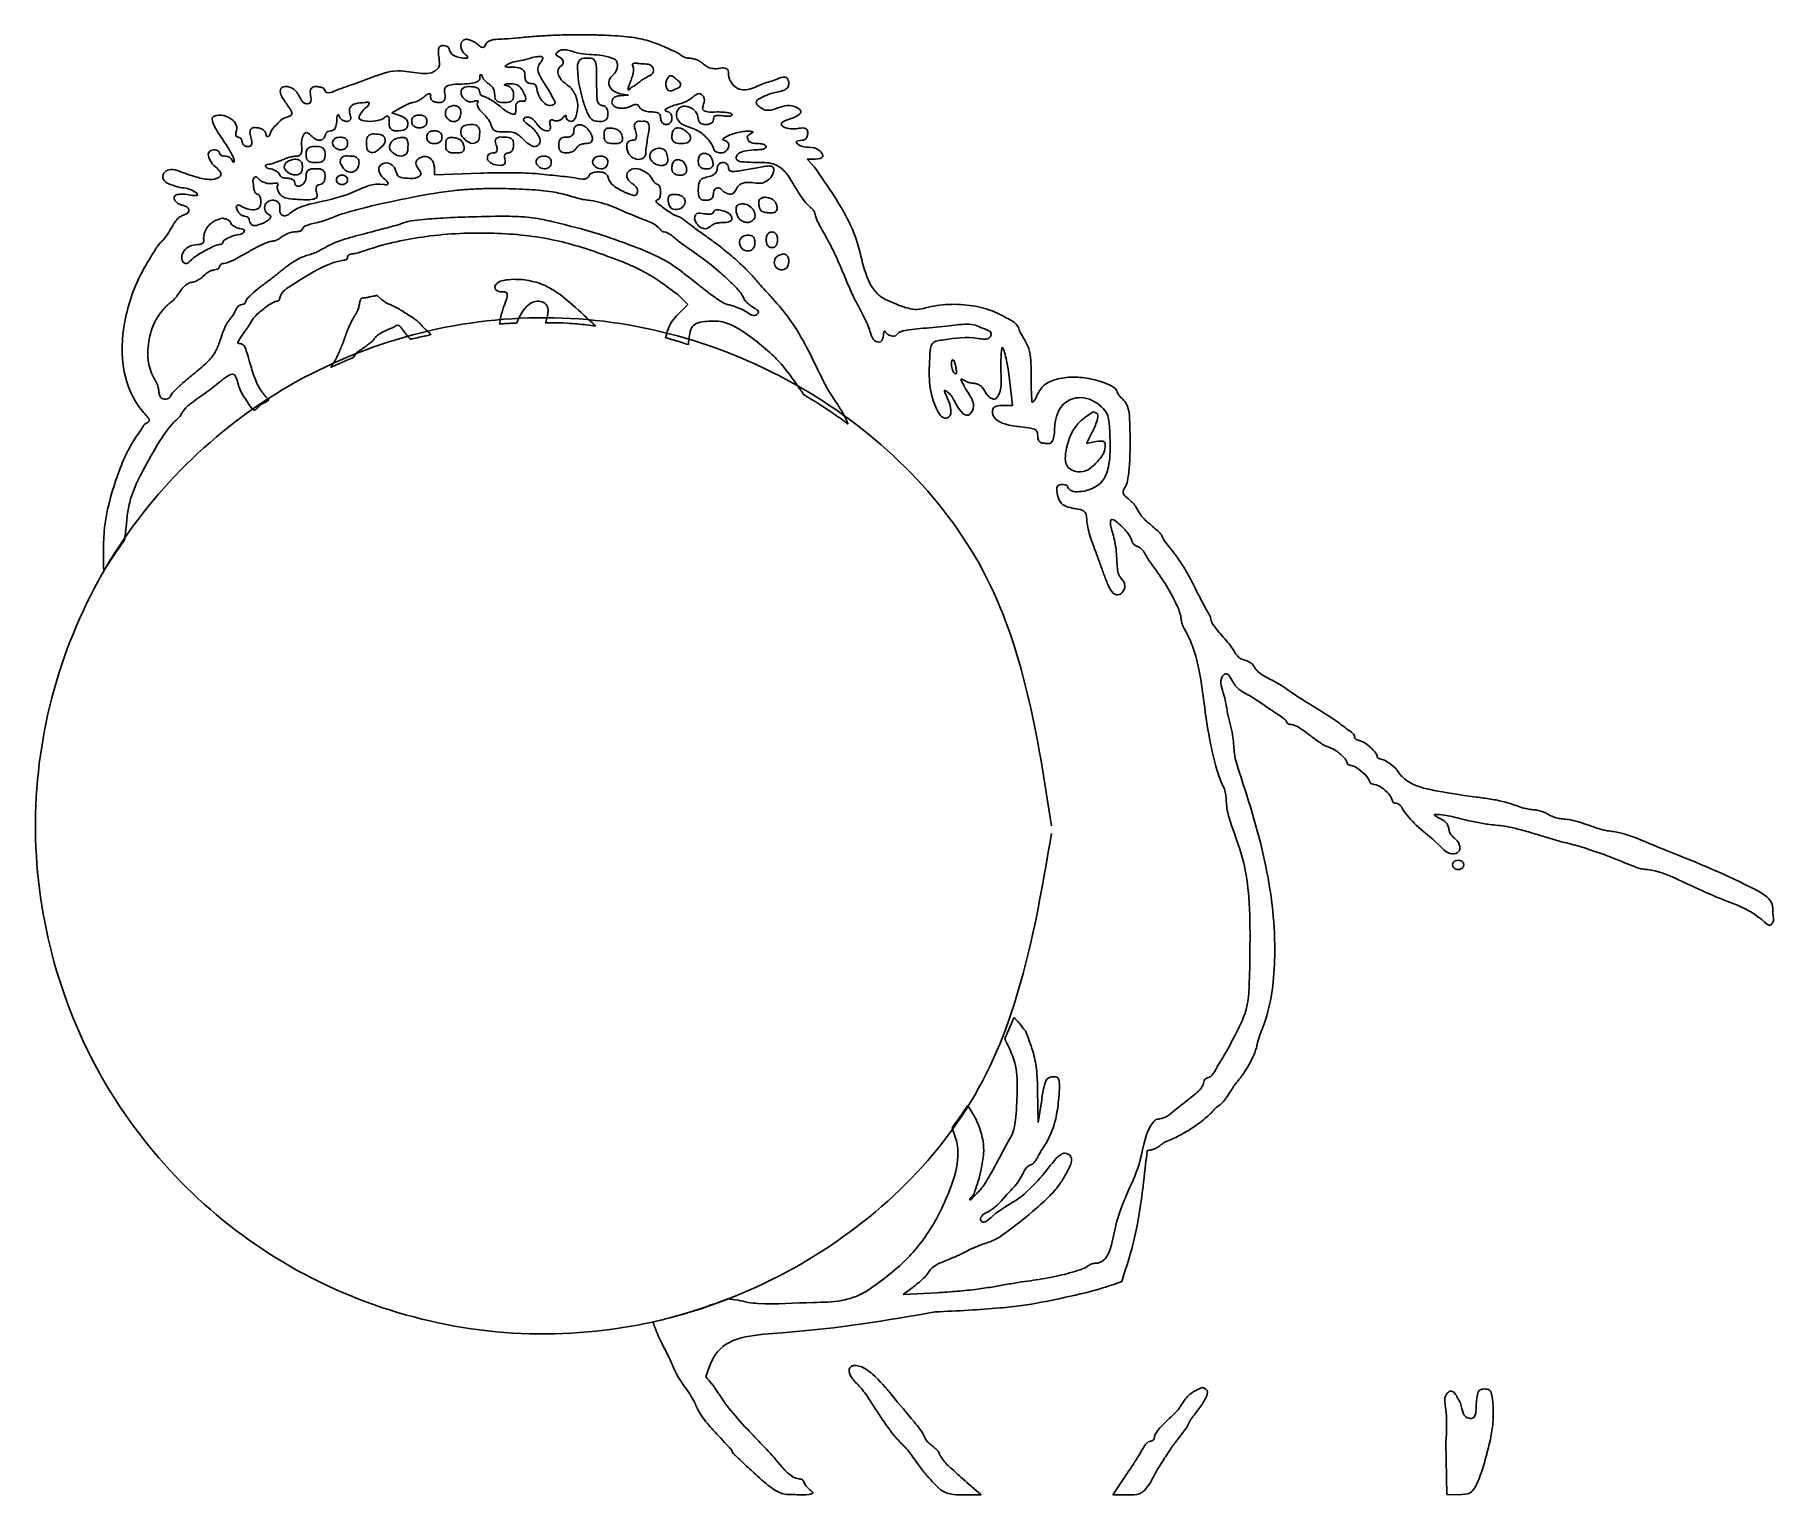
# Model space of a CAD drawing. Extents: x -46 to 45.2, y 23 to 57.7.
# Drawn here: x 8.99 to 45.22, y 22.96 to 53.38 of the extents above; entities outside this region: 3.
import ezdxf

# ---------------------------------------------------------------- set-up
doc = ezdxf.new("R2010")
doc.units = 0
doc.layers.add('Layer_1', color=7, linetype='CONTINUOUS')

msp = doc.modelspace()

# ---------------------------------------------------------------- linework, layer by layer
at = {"layer": 'Layer_1', "color": 7}
for p, q in [((-46.014476, 55.312737), (-43.482125, 57.743682)), ((-42.601121, 54.033643), (-46.014476, 55.312737)), ((20.451641, 53.375159), (20.451622, 53.375166)), ((19.535878, 52.923347), (19.535878, 52.923347)), ((20.492021, 52.886886), (20.492021, 52.886886)), ((21.502125, 52.784068), (21.502125, 52.784068)), ((22.241691, 52.523593), (22.241691, 52.523593)), ((16.421718, 51.746826), (16.608834, 51.856646)), ((17.703514, 51.900555), (17.703514, 51.900555)), ((21.356149, 52.115662), (21.179388, 52.106765)), ((21.183034, 52.143809), (21.356149, 52.115662)), ((16.591333, 51.694323), (16.421718, 51.746826)), ((16.996616, 51.70323), (16.996616, 51.70323)), ((18.057036, 51.505905), (18.057036, 51.505905)), ((20.332906, 51.50197), (20.332906, 51.50197)), ((21.631924, 51.571825), (21.631924, 51.571825)), ((15.346993, 51.242954), (15.346993, 51.242954)), ((16.093268, 51.308729), (16.093268, 51.308729)), ((16.63551, 51.235517), (16.63551, 51.235517)), ((17.31076, 51.374504), (17.31076, 51.374504)), ((17.6742, 51.235365), (17.6742, 51.235368)), ((18.755475, 51.242954), (18.755475, 51.242954)), ((20.9733, 51.432546), (20.9733, 51.432549)), ((22.394971, 51.437799), (22.394971, 51.437799)), ((14.401934, 50.782819), (14.401934, 50.782819)), ((14.836545, 51.045773), (14.836545, 51.045773)), ((15.543443, 50.848448), (15.543443, 50.848448)), ((19.588673, 50.848448), (19.588673, 50.848448)), ((20.766933, 50.848448), (20.766933, 50.848448)), ((21.985592, 51.012812), (21.985592, 51.012812)), ((22.395409, 50.775089), (22.395409, 50.775089)), ((22.945235, 50.906639), (22.945235, 50.906639)), ((25.230458, 50.618155), (25.075719, 50.782811)), ((25.075719, 50.782811), (25.244313, 50.782811)), ((15.386371, 50.453945), (15.386371, 50.453945)), ((17.310906, 50.461958), (17.310906, 50.62428)), ((18.273174, 50.494918), (17.310906, 50.461958)), ((23.319758, 50.717044), (23.319758, 50.717044)), ((18.727036, 50.172907), (18.727036, 50.172907)), ((22.312571, 50.051421), (22.312571, 50.051419)), ((23.236044, 49.728087), (23.236044, 49.728087)), ((23.709887, 49.85307), (23.709887, 49.853074)), ((24.209397, 49.99177), (24.209397, 49.99177)), ((12.88882, 49.553662), (12.88882, 49.55366)), ((23.830352, 49.204659), (23.830352, 49.204659)), ((24.340946, 49.270434), (24.340946, 49.270434)), ((24.574149, 48.810155), (24.574149, 48.810155)), ((18.953821, 48.282949), (18.953821, 48.282935)), ((16.211109, 47.864513), (16.116749, 47.944143)), ((22.381408, 47.963389), (22.587484, 47.758335)), ((22.587484, 47.758335), (22.387242, 47.559114)), ((19.984051, 47.373188), (20.086287, 47.368371)), ((28.10718, 46.607352), (28.10718, 46.607352)), ((29.296829, 46.149542), (29.350499, 45.654115)), ((29.350499, 45.654115), (29.143257, 45.654115)), ((31.035112, 45.522576), (31.035112, 45.522576)), ((30.895978, 44.861764), (31.015714, 45.101675)), ((31.094324, 44.903476), (30.895978, 44.861764)), ((38.636853, 36.185893), (38.636853, 36.185893)), ((29.886327, 30.719998), (29.875826, 31.379935)), ((29.961727, 31.196611), (29.886327, 30.719998)), ((27.076674, 27.141172), (27.317459, 27.319683)), ((27.783717, 27.176757), (27.076674, 27.141172)), ((28.961829, 27.301165), (28.961978, 27.301015)), ((26.079258, 27.090856), (26.079258, 27.091005)), ((26.076179, 25.662928), (26.076179, 25.662928)), ((23.123324, 25.23837), (23.044861, 25.33696)), ((33.309669, 25.20542), (33.309669, 25.20542)), ((39.186679, 25.17245), (39.186679, 25.17246)), ((38.381338, 24.059829), (38.381338, 24.059679)), ((38.381338, 24.059679), (38.401172, 22.970237)), ((23.999107, 23.397252), (23.999107, 23.397402)), ((28.700321, 22.969803), (28.405865, 23.222985)), ((31.722175, 23.380787), (31.446241, 22.969803)), ((28.321714, 22.969803), (28.700321, 22.969803)), ((31.446241, 22.969803), (31.762136, 22.969803)), ((38.401172, 22.970237), (38.653771, 22.969938))]:
    msp.add_line(p, q, dxfattribs=at)
for points, knots in [([(-43.482125, 57.743682), (-43.161811, 57.400288), (-42.536792, 56.730234), (-42.196038, 55.331697), (-42.465288, 54.468908), (-42.601121, 54.033643)], [0, 0, 0, 0, 1.393928, 2.71993, 4.069942, 4.069942, 4.069942, 4.069942]), ([(20.451622, 53.375166), (20.323366, 53.375011), (20.072198, 53.374707), (19.718894, 53.364311), (19.380821, 53.341152), (19.070614, 53.312208), (18.804869, 53.288557), (18.621258, 53.28435), (18.504665, 53.271039), (18.427513, 53.234928), (18.373604, 53.181689), (18.356317, 53.106061), (18.268144, 53.114116), (18.214949, 53.179523), (18.13227, 53.232113), (18.053011, 53.266455), (17.961626, 53.294365), (17.853871, 53.228414), (17.862942, 53.081706), (17.925235, 52.978561), (17.998458, 52.938108), (18.007698, 52.884586), (17.904121, 52.889304), (17.810786, 52.901588), (17.672427, 52.954545), (17.626831, 53.041509), (17.612843, 53.110156), (17.559724, 53.142336), (17.496756, 53.153957), (17.414083, 53.141607), (17.385218, 53.034815), (17.406019, 52.927617), (17.412935, 52.815526), (17.420884, 52.733165), (17.265079, 52.465192), (16.650967, 52.710709), (16.054309, 52.511037), (15.587118, 52.329191), (15.268937, 52.225894), (15.103255, 52.143969), (15.027807, 52.199707), (15.015453, 52.260637), (14.945443, 52.287865), (14.867008, 52.296621), (14.775184, 52.298806), (14.713922, 52.216057), (14.736479, 52.106004), (14.762606, 51.939836), (14.568218, 51.929731), (14.51094, 52.083976), (14.430626, 52.201075), (14.340375, 52.275322), (14.233749, 52.304297), (14.08377, 52.280996), (14.118068, 52.074629), (14.229266, 51.953532), (14.301953, 51.825772), (14.356418, 51.746674), (14.30193, 51.666358), (14.151033, 51.65782), (14.025673, 51.498042), (13.897975, 51.386846), (13.877039, 51.260876), (13.801436, 51.248924), (13.806384, 51.332294), (13.759278, 51.388364), (13.688217, 51.431326), (13.601606, 51.441484), (13.504211, 51.447575), (13.453453, 51.348311), (13.491559, 51.245001), (13.514131, 51.147181), (13.494852, 51.053637), (13.421194, 51.0417), (13.362815, 51.054364), (13.315516, 51.090972), (13.303802, 51.144271), (13.298632, 51.193893), (13.266023, 51.234513), (13.222519, 51.241574), (13.1754, 51.256551), (13.168435, 51.319373), (13.202501, 51.401223), (13.185844, 51.553706), (13.018638, 51.664865), (12.854976, 51.721981), (12.643005, 51.66366), (12.754909, 51.399353), (12.883341, 51.220802), (13.023795, 51.013545), (13.104049, 50.868709), (13.140689, 50.790221), (13.14576, 50.72166), (13.105239, 50.725347), (13.09954, 50.773157), (13.060027, 50.810989), (13.00729, 50.841291), (12.946447, 50.84867), (12.892212, 50.853107), (12.846228, 50.875083), (12.833732, 50.914374), (12.819498, 50.954147), (12.770871, 50.974172), (12.69781, 50.988736), (12.575085, 50.930653), (12.629251, 50.747874), (12.732333, 50.629251), (12.845445, 50.548479), (12.880382, 50.446931), (12.78014, 50.371021), (12.602954, 50.352645), (12.32322, 50.410269), (12.063711, 50.511824), (11.83864, 50.58633), (11.685829, 50.538261), (11.636502, 50.411891), (11.697939, 50.303636), (11.833977, 50.248597), (12.04742, 50.175392), (12.242995, 50.180235), (12.4449, 49.997102), (12.147651, 50.055852), (12.031961, 50.057024), (11.912929, 50.048085), (11.881726, 49.972013), (11.911914, 49.908056), (11.970005, 49.858641), (12.063292, 49.819511), (12.18125, 49.802522), (12.209174, 49.65857), (12.089992, 49.629902), (12.004318, 49.582843), (11.935867, 49.520848), (11.864995, 49.413027), (11.784963, 49.269658), (11.684067, 49.120115), (11.574876, 49.018004), (11.485851, 48.886209), (11.375908, 48.702107), (11.090588, 48.230476), (10.816786, 47.438842), (10.765578, 46.41186), (11.047272, 45.742175), (11.291859, 45.461413), (11.368972, 45.38765), (11.372221, 45.309336), (11.279307, 45.285223), (11.21971, 45.172989), (10.949909, 44.815722), (10.658548, 44.119835), (10.40046, 43.156698), (10.414771, 42.511197), (10.421567, 42.20467)], [0, 0, 0, 0, 0.38476, 0.753489, 1.060123, 1.401114, 1.688383, 1.859805, 1.95251, 2.038548, 2.108258, 2.180625, 2.228523, 2.333428, 2.426966, 2.519493, 2.594308, 2.704728, 2.83267, 2.987416, 3.050578, 3.076439, 3.117397, 3.284442, 3.422383, 3.51939, 3.568673, 3.624767, 3.689676, 3.765985, 3.842804, 3.982196, 4.09887, 4.182498, 4.21966, 5.001604, 5.553788, 6.180136, 6.461083, 6.608475, 6.664558, 6.715204, 6.782075, 6.864977, 6.963967, 7.031522, 7.139173, 7.307437, 7.40201, 7.600201, 7.728324, 7.839893, 7.935782, 8.068721, 8.190978, 8.44501, 8.57222, 8.653972, 8.688151, 8.839811, 9.057808, 9.264405, 9.354218, 9.381706, 9.455686, 9.525335, 9.606356, 9.693461, 9.793885, 9.86052, 9.987689, 10.105779, 10.17152, 10.238322, 10.298246, 10.352928, 10.40508, 10.456062, 10.502559, 10.546902, 10.587762, 10.636986, 10.709609, 10.860492, 11.045749, 11.2671, 11.39894, 11.57012, 11.929595, 12.144199, 12.314153, 12.404737, 12.444438, 12.458962, 12.50634, 12.560652, 12.622324, 12.6848, 12.741572, 12.788012, 12.824479, 12.861331, 12.909818, 12.969851, 13.089938, 13.229006, 13.442841, 13.576073, 13.642121, 13.723612, 13.897428, 14.178463, 14.563307, 14.744038, 14.873012, 15.003837, 15.08631, 15.220499, 15.4294, 15.756586, 15.836378, 16.055382, 16.216004, 16.303576, 16.366525, 16.427274, 16.503644, 16.590141, 16.735352, 16.813253, 16.941712, 17.023873, 17.119182, 17.211603, 17.410529, 17.612272, 17.749237, 17.856414, 18.087652, 18.393228, 19.508889, 20.560521, 21.41822, 21.583202, 21.690343, 21.724151, 21.792862, 21.925369, 22.096449, 23.139944, 24.151961, 25.067112, 25.067112, 25.067112, 25.067112]), ([(25.244313, 50.782811), (25.318908, 50.792519), (25.451671, 50.809796), (25.314588, 51.016305), (25.115177, 51.037432), (24.950993, 51.035194), (24.798863, 51.167399), (24.955486, 51.172091), (25.032392, 51.188867), (25.079278, 51.246328), (25.089411, 51.318757), (25.08799, 51.406525), (24.986936, 51.447092), (24.883156, 51.41855), (24.76311, 51.412079), (24.657493, 51.425664), (24.579846, 51.451799), (24.516776, 51.51614), (24.602711, 51.587538), (24.732552, 51.621703), (25.046492, 51.749014), (24.719597, 51.957376), (24.500669, 51.856003), (24.297898, 51.798189), (24.175351, 51.806026), (24.095681, 51.870545), (24.008222, 51.922165), (24.023383, 52.023429), (24.1199, 52.063024), (24.223565, 52.119875), (24.347394, 52.160795), (24.47647, 52.19022), (24.591253, 52.211745), (24.679526, 52.27131), (24.699401, 52.355087), (24.687948, 52.422161), (24.664281, 52.47585), (24.575798, 52.512796), (24.405458, 52.420482), (24.141312, 52.369535), (23.897308, 52.221043), (23.645838, 52.225431), (23.493775, 52.358137), (23.427142, 52.510391), (23.443935, 52.64409), (23.348008, 52.699601), (23.243767, 52.668336), (23.123883, 52.665048), (23.007949, 52.694589), (22.918777, 52.763133), (22.83299, 52.829996), (22.739856, 52.872666), (22.649163, 52.888207), (22.571648, 52.891347), (22.507961, 52.906409), (22.453677, 52.949634), (22.363607, 53.007602), (22.208444, 53.077771), (21.978531, 53.179887), (21.681411, 53.285516), (21.2752, 53.345821), (20.942118, 53.362327), (20.691979, 53.371344), (20.573787, 53.373948), (20.492918, 53.37475), (20.451641, 53.375159)], [0, 0, 0, 0, 0.168886, 0.300578, 0.545285, 0.748531, 0.837887, 0.964888, 1.028213, 1.0928, 1.16607, 1.252271, 1.321862, 1.453207, 1.57168, 1.682034, 1.765551, 1.829558, 1.892231, 2.030615, 2.320159, 2.488667, 2.881993, 3.020928, 3.123331, 3.230603, 3.332959, 3.387414, 3.49884, 3.614099, 3.752186, 3.884715, 4.01227, 4.102019, 4.184656, 4.252526, 4.307574, 4.34992, 4.522402, 4.834581, 5.176397, 5.349943, 5.549068, 5.741524, 5.839777, 5.908189, 6.031332, 6.152984, 6.267326, 6.381152, 6.486634, 6.593839, 6.684158, 6.76052, 6.827714, 6.874897, 6.966629, 7.149183, 7.384002, 7.722389, 8.090722, 8.610804, 8.722836, 8.841615, 8.965453, 8.965453, 8.965453, 8.965453]), ([(16.608834, 51.856646), (16.643397, 51.875436), (16.707766, 51.910429), (16.794639, 51.95074), (16.868564, 51.965733), (16.937887, 51.981028), (17.009457, 52.022039), (17.097993, 52.07428), (17.150575, 52.141271), (17.244336, 52.151311), (17.224801, 52.072759), (17.247618, 52.012383), (17.312847, 51.971498), (17.394717, 51.96533), (17.486894, 51.963483), (17.546797, 52.048318), (17.530144, 52.148565), (17.504438, 52.281618), (17.680581, 52.351962), (17.869748, 52.341615), (18.06939, 52.361839), (18.216951, 52.390158), (18.272255, 52.468301), (18.247514, 52.537516), (18.300158, 52.551191), (18.306054, 52.481008), (18.348671, 52.434405), (18.397928, 52.37851), (18.462683, 52.343201), (18.522187, 52.29273), (18.557587, 52.215119), (18.570882, 52.125599), (18.566519, 52.029141), (18.655419, 51.962667), (18.763776, 51.968503), (18.872641, 51.962806), (18.959971, 52.028376), (18.962895, 52.124152), (18.952335, 52.21309), (18.895629, 52.285705), (18.846008, 52.316152), (18.748396, 52.325088), (18.816898, 52.361765), (18.891714, 52.348541), (19.00672, 52.355097), (19.114216, 52.284582), (19.165129, 52.17115), (19.219718, 52.084774), (19.208495, 51.98092), (19.124921, 51.995102), (19.056323, 51.989018), (19.006263, 51.926973), (19.00331, 51.842072), (19.020275, 51.695191), (18.807264, 51.760074), (18.694459, 51.881872), (18.527838, 51.994304), (18.419462, 52.065188), (18.34023, 52.095595), (18.285965, 52.107311), (18.25822, 52.148133), (18.25581, 52.198727), (18.232933, 52.260465), (18.151006, 52.290194), (18.04528, 52.296757), (17.90893, 52.29722), (17.841762, 52.156261), (17.909805, 52.055972), (17.984082, 51.991585), (18.056895, 51.97527), (18.130621, 51.984178), (18.177785, 52.008341), (18.234141, 51.996007), (18.200129, 51.952626), (18.202712, 51.895357), (18.245421, 51.819694), (18.319067, 51.744497), (18.400992, 51.660777), (18.466644, 51.568112), (18.503875, 51.476969), (18.533179, 51.384779), (18.645114, 51.348283), (18.771248, 51.358293), (18.91504, 51.359084), (19.05172, 51.307828), (19.145331, 51.213737), (19.233171, 51.125711), (19.318112, 51.071461), (19.419181, 51.026296), (19.549699, 51.130571), (19.461624, 51.324649), (19.334653, 51.463161), (19.213987, 51.53211), (19.145991, 51.625752), (19.224755, 51.663663), (19.296689, 51.661518), (19.376619, 51.613692), (19.453228, 51.507847), (19.536014, 51.399643), (19.724423, 51.348549), (19.739014, 51.489725), (19.698716, 51.560835), (19.743255, 51.614984), (19.80413, 51.584715), (19.870491, 51.579854), (19.937718, 51.598833), (19.991611, 51.639481), (20.011072, 51.687122), (20.061861, 51.698476), (20.055087, 51.648225), (20.071728, 51.60907), (20.114208, 51.578953), (20.224287, 51.553267), (20.307846, 51.809648), (20.300352, 52.04497), (20.166142, 52.280491), (19.97904, 52.388924), (19.869146, 52.542925), (19.893423, 52.699319), (20.013376, 52.749531), (19.9808, 52.910301), (19.81224, 52.941803), (19.961655, 53.127023), (20.318309, 52.946801), (20.680306, 52.973474), (20.948421, 52.912793), (21.112098, 52.853468), (21.133382, 52.738911), (21.111016, 52.651905), (21.074339, 52.573876), (20.992309, 52.507709), (20.910938, 52.383733), (21.005703, 52.207082), (21.120884, 52.165984), (21.183034, 52.143809)], [0, 0, 0, 0, 0.118184, 0.2201, 0.285037, 0.344173, 0.43176, 0.530865, 0.648756, 0.68822, 0.756144, 0.816921, 0.884126, 0.96962, 1.06719, 1.136308, 1.247326, 1.37169, 1.480685, 1.735214, 1.960645, 2.085602, 2.163552, 2.225468, 2.241199, 2.300788, 2.368682, 2.445455, 2.517292, 2.589579, 2.675314, 2.764854, 2.864856, 2.942292, 3.063273, 3.184056, 3.261379, 3.360271, 3.449992, 3.531232, 3.612231, 3.669583, 3.693575, 3.789426, 3.916279, 4.021541, 4.152662, 4.28014, 4.334558, 4.409491, 4.479783, 4.541786, 4.62326, 4.750228, 4.851497, 5.131431, 5.303127, 5.44173, 5.519066, 5.558605, 5.602907, 5.653636, 5.711559, 5.786942, 5.892814, 6.044961, 6.142014, 6.295821, 6.362935, 6.435974, 6.512121, 6.577172, 6.605683, 6.640322, 6.695296, 6.780725, 6.889744, 7.012556, 7.132063, 7.225503, 7.312479, 7.402703, 7.546548, 7.697994, 7.828667, 7.971427, 8.091794, 8.199796, 8.276895, 8.404948, 8.580412, 8.821306, 8.9671, 9.029784, 9.092544, 9.166121, 9.252013, 9.357141, 9.55399, 9.679699, 9.798701, 9.86982, 9.907532, 9.972502, 10.04116, 10.110846, 10.176313, 10.23639, 10.259382, 10.2984, 10.342592, 10.391888, 10.447973, 10.653319, 10.983418, 11.21713, 11.410505, 11.632275, 11.736048, 11.834708, 11.967883, 12.106787, 12.151195, 12.570766, 13.033993, 13.281294, 13.409284, 13.508862, 13.593448, 13.681026, 13.75923, 13.910834, 14.07705, 14.271842, 14.271842, 14.271842, 14.271842]), ([(19.535878, 52.923347), (19.550102, 52.917477), (19.582084, 52.904281), (19.551422, 52.834228), (19.503479, 52.776618), (19.448287, 52.66671), (19.51258, 52.505415), (19.611108, 52.346476), (19.72156, 52.176771), (19.776054, 52.05311), (19.836968, 51.970665), (19.806931, 51.92068), (19.760777, 51.905832), (19.678063, 51.890046), (19.56518, 51.978427), (19.464343, 52.116775), (19.451005, 52.253007), (19.416834, 52.337063), (19.368702, 52.356506), (19.31252, 52.35919), (19.245178, 52.37299), (19.201779, 52.440462), (19.194031, 52.524959), (19.19543, 52.62926), (19.074345, 52.694441), (18.974541, 52.707525), (18.736524, 52.692583), (18.913798, 52.817884), (19.081442, 52.821731), (19.290858, 52.886851), (19.432057, 52.921356), (19.507858, 52.92281), (19.535878, 52.923347)], [0, 0, 0, 0, 0.039872, 0.089652, 0.180581, 0.289861, 0.427287, 0.668181, 0.866208, 1.020138, 1.097514, 1.130136, 1.177624, 1.23843, 1.375404, 1.565771, 1.745323, 1.780231, 1.827965, 1.887911, 1.953684, 2.022277, 2.108857, 2.212709, 2.305739, 2.467814, 2.623288, 2.681853, 2.970978, 3.179924, 3.32288, 3.406714, 3.406714, 3.406714, 3.406714]), ([(20.492021, 52.886886), (20.444413, 52.890291), (20.362435, 52.896154), (20.282473, 52.766794), (20.296708, 52.607925), (20.310444, 52.404198), (20.35621, 52.184372), (20.42483, 51.945178), (20.490824, 51.745382), (20.595433, 51.581058), (20.733116, 51.570613), (20.842347, 51.569623), (20.924333, 51.638033), (20.925705, 51.733699), (20.918534, 51.818181), (20.875408, 51.889661), (20.799772, 51.897541), (20.701487, 51.945684), (20.697746, 52.149896), (20.680791, 52.406827), (20.70192, 52.655713), (20.649234, 52.893453), (20.544115, 52.889062), (20.492021, 52.886886)], [0, 0, 0, 0, 0.131044, 0.225651, 0.408301, 0.600073, 0.840699, 1.079866, 1.342595, 1.486533, 1.61718, 1.731157, 1.807338, 1.908545, 1.997762, 2.067173, 2.133368, 2.216165, 2.370113, 2.673441, 3.01572, 3.156015, 3.29385, 3.29385, 3.29385, 3.29385]), ([(21.502125, 52.784068), (21.50941, 52.783679), (21.525167, 52.78284), (21.550554, 52.779611), (21.658615, 52.758496), (21.83593, 52.793061), (21.907004, 52.553805), (21.675005, 52.481712), (21.525637, 52.339569), (21.435252, 52.297065), (21.340301, 52.207724), (21.348699, 52.277918), (21.371959, 52.334876), (21.409725, 52.431321), (21.445437, 52.533946), (21.460767, 52.632844), (21.456673, 52.704913), (21.431008, 52.751901), (21.459704, 52.786644), (21.485911, 52.785052), (21.502125, 52.784068)], [0, 0, 0, 0, 0.021894, 0.047352, 0.076474, 0.355999, 0.444973, 0.709771, 0.903614, 1.046316, 1.107197, 1.134383, 1.208956, 1.315992, 1.433714, 1.538326, 1.611589, 1.652275, 1.680714, 1.726858, 1.726858, 1.726858, 1.726858]), ([(22.241691, 52.523593), (22.252158, 52.520373), (22.277569, 52.512554), (22.316146, 52.48223), (22.368877, 52.430566), (22.446804, 52.385528), (22.438688, 52.278317), (22.337959, 52.251981), (22.265828, 52.201989), (22.179608, 52.206477), (22.145351, 52.269884), (22.130033, 52.335981), (22.136342, 52.405131), (22.159622, 52.461694), (22.187764, 52.498295), (22.213062, 52.522247), (22.232651, 52.523168), (22.241691, 52.523593)], [0, 0, 0, 0, 0.032663, 0.079299, 0.143962, 0.260154, 0.314299, 0.423246, 0.525466, 0.58448, 0.653742, 0.719423, 0.790327, 0.857423, 0.899332, 0.930095, 0.956461, 0.956461, 0.956461, 0.956461]), ([(17.310906, 50.62428), (17.299651, 50.679174), (17.278097, 50.784289), (17.118317, 50.861149), (16.992824, 50.813578), (16.919959, 50.740284), (16.924335, 50.657014), (16.978669, 50.583705), (17.065652, 50.476019), (16.923001, 50.370735), (16.778313, 50.391725), (16.635589, 50.38762), (16.532483, 50.440749), (16.511058, 50.559479), (16.439188, 50.682614), (16.278327, 50.728434), (16.155304, 50.648881), (16.15122, 50.541386), (16.187999, 50.460164), (16.25075, 50.374815), (16.336302, 50.336294), (16.348754, 50.240638), (16.031668, 50.305855), (15.636537, 50.064671), (14.958615, 49.894888), (14.434871, 49.790429), (14.23486, 49.587681), (14.088433, 49.627636), (14.09121, 49.753821), (14.088956, 49.855107), (14.022881, 49.924689), (13.916361, 49.935526), (13.788129, 49.888263), (13.755287, 49.725051), (13.833222, 49.644669), (13.915733, 49.59443), (13.877442, 49.526834), (13.783868, 49.473996), (13.667441, 49.412474), (13.505399, 49.389985), (13.461675, 49.486036), (13.452912, 49.552714), (13.408375, 49.591517), (13.350869, 49.598333), (13.288176, 49.612561), (13.233422, 49.663102), (13.206266, 49.726907), (13.16769, 49.800772), (13.239126, 49.842267), (13.346748, 49.76211), (13.483391, 49.72127), (13.672302, 49.742062), (13.704547, 49.880324), (13.690566, 49.970381), (13.669024, 50.03844), (13.6175, 50.058494), (13.567072, 50.089017), (13.545984, 50.16934), (13.544958, 50.267308), (13.515821, 50.371582), (13.603311, 50.440563), (13.665877, 50.343759), (13.754516, 50.302709), (13.848769, 50.271765), (13.940207, 50.275228), (13.996663, 50.287886), (14.05589, 50.285631), (14.045612, 50.24216), (14.030388, 50.200997), (14.049278, 50.135753), (14.082633, 50.059418), (14.169668, 49.982104), (14.328825, 49.94916), (14.537165, 49.946987), (14.712204, 49.928957), (14.889458, 49.977767), (14.853653, 50.095944), (14.83973, 50.173273), (14.863693, 50.248307), (14.927479, 50.254963), (14.988551, 50.273108), (15.026125, 50.341322), (15.034991, 50.424838), (15.033518, 50.521), (14.946249, 50.589317), (14.836565, 50.583134), (14.728864, 50.588607), (14.639768, 50.524378), (14.643388, 50.430296), (14.629423, 50.343663), (14.588179, 50.27195), (14.526802, 50.22942), (14.466356, 50.218394), (14.410878, 50.240562), (14.406609, 50.294118), (14.386048, 50.34797), (14.322526, 50.381243), (14.247264, 50.388547), (14.175196, 50.39347), (14.111906, 50.411928), (14.088847, 50.45856), (14.065035, 50.50958), (13.99526, 50.546082), (13.913859, 50.593244), (13.804737, 50.583946), (13.783846, 50.681316), (13.905775, 50.673446), (13.991266, 50.715533), (14.093985, 50.74715), (14.184823, 50.787357), (14.273263, 50.81995), (14.359919, 50.841919), (14.439025, 50.846817), (14.517284, 50.857644), (14.554504, 50.939354), (14.54445, 51.067665), (14.53622, 51.201203), (14.626212, 51.378173), (14.751684, 51.271116), (14.82967, 51.184702), (14.982119, 51.164024), (15.032607, 51.258588), (15.043013, 51.329162), (15.092017, 51.367218), (15.153357, 51.37321), (15.227861, 51.391107), (15.26895, 51.480719), (15.279467, 51.58384), (15.277784, 51.651106), (15.301379, 51.732452), (15.330317, 51.669632), (15.352039, 51.627083), (15.41192, 51.582744), (15.477079, 51.568109), (15.549356, 51.5746), (15.57884, 51.6517), (15.544532, 51.738887), (15.5301, 51.873825), (15.694849, 51.968926), (15.806364, 51.950889), (15.956875, 51.980027), (15.945693, 51.89168), (15.868026, 51.85436), (15.805225, 51.777729), (15.761441, 51.715453), (15.717276, 51.619811), (15.90258, 51.558294), (16.070154, 51.581578), (16.233599, 51.602388), (16.325635, 51.701279), (16.378938, 51.633679), (16.364919, 51.550042), (16.365183, 51.445214), (16.452668, 51.370245), (16.582954, 51.372402), (16.75965, 51.398503), (16.773022, 51.618602), (16.658761, 51.666221), (16.591333, 51.694323)], [0, 0, 0, 0, 0.160275, 0.306912, 0.463469, 0.536341, 0.598641, 0.691151, 0.823436, 0.917787, 1.125332, 1.257902, 1.346532, 1.441038, 1.60116, 1.751484, 1.893525, 1.964967, 2.054967, 2.157474, 2.278528, 2.314558, 2.394341, 2.972122, 3.862827, 4.401701, 4.558072, 4.64706, 4.780467, 4.877836, 4.950246, 5.043524, 5.186009, 5.316592, 5.462273, 5.513137, 5.560882, 5.652034, 5.843843, 5.970145, 6.066264, 6.118116, 6.170821, 6.227193, 6.290092, 6.361315, 6.43591, 6.515165, 6.551346, 6.64504, 6.867093, 7.003354, 7.140496, 7.223984, 7.28941, 7.334918, 7.38322, 7.461096, 7.5634, 7.693591, 7.737509, 7.844528, 7.943429, 8.046008, 8.137062, 8.204945, 8.242985, 8.268021, 8.315437, 8.381575, 8.458859, 8.56727, 8.713033, 8.93643, 9.182609, 9.281321, 9.388923, 9.476945, 9.535037, 9.592908, 9.6521, 9.721364, 9.807274, 9.909592, 9.987337, 10.108792, 10.229233, 10.306357, 10.403683, 10.489641, 10.571531, 10.643449, 10.706387, 10.751873, 10.800582, 10.853815, 10.920146, 11.000411, 11.08008, 11.141538, 11.181923, 11.230395, 11.308136, 11.404943, 11.526817, 11.554366, 11.659985, 11.762477, 11.874451, 11.971865, 12.062399, 12.15713, 12.236773, 12.305823, 12.374719, 12.478236, 12.687763, 12.810752, 12.922003, 13.070831, 13.195071, 13.29886, 13.351089, 13.406286, 13.467155, 13.537756, 13.620509, 13.740709, 13.833067, 13.872005, 13.906612, 13.974089, 14.04383, 14.111343, 14.178877, 14.234359, 14.327642, 14.46053, 14.593274, 14.80842, 14.88177, 14.915953, 15.026522, 15.123197, 15.208062, 15.266121, 15.396164, 15.626454, 15.830483, 15.896052, 15.938132, 16.039026, 16.150756, 16.230006, 16.353244, 16.540009, 16.677378, 16.875157, 16.875157, 16.875157, 16.875157]), ([(17.703514, 51.900555), (17.65822, 51.889659), (17.570739, 51.868617), (17.520549, 51.727066), (17.587985, 51.604917), (17.712146, 51.549672), (17.839374, 51.607022), (17.865576, 51.7259), (17.858571, 51.827917), (17.793419, 51.898599), (17.735897, 51.89985), (17.703514, 51.900555)], [0, 0, 0, 0, 0.132018, 0.254973, 0.386438, 0.516294, 0.625902, 0.754929, 0.852297, 0.924708, 1.017984, 1.017984, 1.017984, 1.017984]), ([(21.179388, 52.106765), (21.121917, 52.099099), (21.025229, 52.086202), (20.988968, 51.919387), (21.111, 51.852605), (21.218143, 51.841211), (21.31056, 51.852261), (21.40091, 51.8845), (21.470386, 51.927401), (21.552869, 51.924866), (21.57979, 51.859579), (21.635406, 51.807345), (21.722688, 51.777261), (21.828318, 51.766342), (21.928148, 51.769543), (22.017213, 51.720724), (22.022435, 51.640333), (22.032928, 51.570399), (22.078472, 51.519032), (22.141464, 51.499573), (22.204827, 51.519117), (22.249298, 51.570048), (22.26377, 51.63761), (22.252701, 51.700131), (22.224208, 51.75505), (22.171479, 51.769516), (22.072886, 51.806232), (22.256312, 51.895455), (22.363512, 51.922456), (22.51127, 51.963833), (22.615247, 52.012688), (22.705153, 52.087525), (22.809017, 52.18239), (22.948035, 52.080713), (22.932585, 51.948603), (22.873431, 51.816177), (23.027519, 51.751781), (23.171249, 51.776357), (23.347858, 51.76156), (23.438697, 51.755257), (23.534486, 51.71808), (23.475875, 51.675327), (23.410583, 51.679783), (23.313095, 51.685491), (23.224696, 51.703376), (23.132424, 51.681666), (23.12511, 51.612293), (23.108871, 51.550393), (23.043546, 51.512636), (22.96525, 51.502721), (22.885361, 51.511244), (22.817893, 51.557989), (22.807872, 51.659953), (22.764777, 51.788233), (22.624445, 51.880517), (22.440346, 51.907563), (22.308821, 51.721804), (22.427333, 51.503438), (22.642041, 51.449539), (22.856335, 51.355395), (23.019901, 51.203873), (23.114534, 51.061401), (23.138875, 50.955793), (23.20486, 50.922302), (23.301912, 50.903994), (23.423014, 50.959361), (23.468287, 51.12399), (23.37632, 51.163718), (23.300558, 51.196453), (23.376933, 51.24375), (23.441551, 51.281219), (23.568597, 51.327148), (23.695186, 51.357681), (23.823074, 51.368576), (23.888335, 51.36703), (23.965855, 51.351683), (23.88761, 51.308008), (23.800434, 51.268959), (23.875648, 51.116733), (24.00716, 51.113686), (24.1185, 51.105449), (24.186207, 51.091314), (24.236337, 51.046049), (24.187867, 51.000514), (24.12218, 50.986068), (23.986369, 50.976628), (23.821103, 50.969509), (23.661228, 50.92889), (23.570814, 50.819179), (23.650974, 50.72871), (23.805628, 50.726042), (24.046371, 50.710467), (24.352906, 50.728637), (24.662396, 50.515354), (24.79688, 50.241442), (24.939057, 50.018448), (25.033432, 49.887524), (25.119706, 49.800831), (25.188529, 49.746092), (25.230974, 49.689823), (25.246232, 49.617327), (25.27667, 49.517359), (25.347643, 49.379984), (25.452864, 49.197319), (25.579595, 48.96593), (25.70826, 48.694948), (25.829425, 48.406032), (25.945934, 48.122999), (26.062915, 47.868699), (26.176687, 47.655285), (26.274732, 47.477052), (26.347067, 47.3172), (26.399414, 47.154913), (26.444474, 47.000517), (26.630769, 46.949998), (26.668966, 47.096472), (26.663467, 47.164412), (26.68916, 47.215899), (26.729625, 47.149236), (26.790713, 47.112222), (26.914229, 47.079839), (26.965931, 47.16487), (27.062488, 47.211735), (27.217715, 47.233318), (27.438223, 47.258992), (27.698645, 47.27863), (27.957402, 47.304516), (28.195836, 47.333765), (28.395663, 47.354451), (28.584782, 47.335798), (28.729538, 47.254071), (28.943748, 47.19947), (28.857106, 47.0089), (28.438993, 47.103913), (28.115147, 47.042251), (27.643354, 46.991307), (27.628582, 46.582398), (27.602139, 46.142995), (27.691075, 45.726715), (27.900182, 45.328426), (28.088153, 45.454162), (28.057126, 45.63907), (28.031233, 45.758475), (27.894355, 46.005984), (28.080288, 45.884549), (28.151481, 45.718184), (28.381855, 45.34081), (28.629081, 45.683577), (28.399729, 45.937295), (28.33413, 46.089484), (28.261353, 46.208283), (28.338312, 46.193489), (28.384102, 46.147984), (28.472996, 46.122785), (28.560365, 46.116499), (28.650174, 46.097279), (28.727511, 46.036263), (28.778797, 45.951208), (28.827381, 45.865307), (28.893772, 45.808606), (28.997117, 45.763768), (29.119204, 45.934573), (29.118943, 46.251881), (29.103635, 46.501395), (29.1345, 46.971766), (29.263596, 46.47736), (29.283428, 46.28173), (29.296829, 46.149542)], [0, 0, 0, 0, 0.156839, 0.263858, 0.412543, 0.496956, 0.593877, 0.687164, 0.782396, 0.839583, 0.903841, 0.972743, 1.066406, 1.173348, 1.290694, 1.36646, 1.445894, 1.514357, 1.577548, 1.639774, 1.702038, 1.765275, 1.833747, 1.900933, 1.95678, 2.002369, 2.0705, 2.183415, 2.378517, 2.503233, 2.624458, 2.71958, 2.865701, 2.976904, 3.134932, 3.2446, 3.331414, 3.547386, 3.710134, 3.827856, 3.880483, 3.916699, 3.987863, 4.087125, 4.20229, 4.269201, 4.3313, 4.3902, 4.456756, 4.539642, 4.626622, 4.694255, 4.764093, 4.920193, 5.085663, 5.245662, 5.424622, 5.63726, 5.870722, 6.070035, 6.337206, 6.524397, 6.580427, 6.646831, 6.728376, 6.875736, 7.005646, 7.128096, 7.154665, 7.204046, 7.30188, 7.436181, 7.581036, 7.707381, 7.793026, 7.830589, 7.85889, 7.988666, 8.089817, 8.251949, 8.351257, 8.425626, 8.468293, 8.51038, 8.582546, 8.678629, 8.913774, 9.075801, 9.181834, 9.248798, 9.38452, 9.626396, 9.988676, 10.267225, 10.694638, 10.889241, 11.062054, 11.177394, 11.254518, 11.326368, 11.382352, 11.474565, 11.639832, 11.843809, 12.10783, 12.430747, 12.743269, 13.047613, 13.348964, 13.582586, 13.772702, 13.96004, 14.105124, 14.29221, 14.409527, 14.557893, 14.621689, 14.650425, 14.680096, 14.791277, 14.907864, 14.987928, 15.059026, 15.224807, 15.453765, 15.726858, 16.00736, 16.234598, 16.445707, 16.615445, 16.779035, 16.993576, 17.064904, 17.305907, 18.027264, 18.275674, 18.503407, 19.089454, 19.627773, 19.938651, 20.038741, 20.190904, 20.414528, 20.575959, 20.644809, 20.909414, 21.290001, 21.454127, 21.898731, 22.044495, 22.118007, 22.147325, 22.229919, 22.323164, 22.410185, 22.496091, 22.593435, 22.694858, 22.793714, 22.88517, 22.959232, 23.094771, 23.390633, 23.891309, 24.079621, 24.316164, 24.809036, 24.809036, 24.809036, 24.809036]), ([(16.996616, 51.70323), (16.9666, 51.701862), (16.913431, 51.699438), (16.847683, 51.647202), (16.835279, 51.571844), (16.847688, 51.496279), (16.913406, 51.444582), (16.996616, 51.437845), (17.079826, 51.444582), (17.145544, 51.496279), (17.157954, 51.571844), (17.14555, 51.647202), (17.079801, 51.699438), (17.026632, 51.701862), (16.996616, 51.70323)], [0, 0, 0, 0, 0.08848, 0.156732, 0.231817, 0.306943, 0.375239, 0.463724, 0.55221, 0.620506, 0.695632, 0.770716, 0.838969, 0.927449, 0.927449, 0.927449, 0.927449]), ([(18.057036, 51.505905), (17.996054, 51.500272), (17.888925, 51.490377), (17.833113, 51.310269), (17.95099, 51.186972), (18.082067, 51.088895), (18.246893, 51.149591), (18.252248, 51.299187), (18.259849, 51.424822), (18.173124, 51.512384), (18.100812, 51.508348), (18.057036, 51.505905)], [0, 0, 0, 0, 0.167352, 0.29399, 0.467948, 0.638514, 0.753006, 0.911958, 1.037895, 1.119629, 1.245018, 1.245018, 1.245018, 1.245018]), ([(20.332906, 51.50197), (20.312452, 51.49928), (20.271949, 51.493952), (20.223774, 51.443312), (20.216982, 51.373791), (20.210014, 51.298959), (20.142788, 51.246928), (20.059077, 51.242252), (19.970183, 51.241113), (19.904361, 51.170346), (19.902205, 51.078594), (19.90421, 50.985995), (19.971293, 50.916422), (20.061168, 50.910987), (20.147418, 50.923509), (20.222927, 50.955195), (20.267366, 51.01237), (20.309213, 51.069701), (20.381501, 51.102188), (20.470371, 51.115257), (20.590714, 51.110909), (20.614572, 51.261038), (20.544309, 51.35874), (20.475277, 51.448481), (20.405365, 51.49313), (20.35588, 51.499167), (20.332906, 51.50197)], [0, 0, 0, 0, 0.060546, 0.119894, 0.191791, 0.266915, 0.33521, 0.423699, 0.516974, 0.589385, 0.686755, 0.784505, 0.857202, 0.952233, 1.03984, 1.121476, 1.188263, 1.254043, 1.332156, 1.414346, 1.535891, 1.625674, 1.794814, 1.886368, 1.965787, 2.034607, 2.034607, 2.034607, 2.034607]), ([(21.631924, 51.571825), (21.590723, 51.575947), (21.524724, 51.58255), (21.462122, 51.483129), (21.504135, 51.376279), (21.526246, 51.279526), (21.506412, 51.183315), (21.421221, 51.17874), (21.325626, 51.153694), (21.312472, 51.016738), (21.346394, 50.881388), (21.476534, 50.785896), (21.62529, 50.765968), (21.722031, 50.861255), (21.711374, 50.97905), (21.73827, 51.108292), (21.755831, 51.281489), (21.80292, 51.427582), (21.756726, 51.582296), (21.677061, 51.575612), (21.631924, 51.571825)], [0, 0, 0, 0, 0.112832, 0.180745, 0.310041, 0.428129, 0.49387, 0.56067, 0.657352, 0.761006, 0.920757, 1.065785, 1.219123, 1.32969, 1.416821, 1.559685, 1.727499, 1.934849, 2.025362, 2.143687, 2.143687, 2.143687, 2.143687]), ([(15.346993, 51.242954), (15.303515, 51.238041), (15.226846, 51.229377), (15.167346, 51.113171), (15.239804, 51.010209), (15.350351, 50.964717), (15.472338, 50.999199), (15.512922, 51.099953), (15.495516, 51.186837), (15.430402, 51.239124), (15.377082, 51.241573), (15.346993, 51.242954)], [0, 0, 0, 0, 0.124018, 0.218692, 0.330027, 0.454658, 0.562308, 0.670741, 0.745874, 0.814224, 0.902748, 0.902748, 0.902748, 0.902748]), ([(16.093268, 51.308729), (16.049541, 51.31119), (15.977309, 51.315257), (15.890085, 51.227502), (15.900611, 51.103226), (15.892932, 50.953536), (16.057856, 50.898179), (16.17746, 51.010763), (16.308723, 51.1202), (16.261435, 51.302296), (16.155695, 51.306341), (16.093268, 51.308729)], [0, 0, 0, 0, 0.125385, 0.20712, 0.333057, 0.491407, 0.593328, 0.767899, 0.948267, 1.063807, 1.230332, 1.230332, 1.230332, 1.230332]), ([(16.63551, 51.235517), (16.630305, 51.235252), (16.619483, 51.2347), (16.602662, 51.233117), (16.533154, 51.226002), (16.422724, 51.180881), (16.346403, 51.01731), (16.462951, 50.887629), (16.602256, 50.828962), (16.759788, 50.893945), (16.75932, 51.040796), (16.765248, 51.149608), (16.718301, 51.237567), (16.664614, 51.236238), (16.63551, 51.235517)], [0, 0, 0, 0, 0.015636, 0.032506, 0.050662, 0.225488, 0.367351, 0.509881, 0.687416, 0.798688, 0.954086, 1.070123, 1.137936, 1.218221, 1.218221, 1.218221, 1.218221]), ([(17.31076, 51.374504), (17.28074, 51.373126), (17.22755, 51.370685), (17.161833, 51.318363), (17.149422, 51.242991), (17.161833, 51.167409), (17.22755, 51.115713), (17.310761, 51.108973), (17.393972, 51.115712), (17.459689, 51.167409), (17.472099, 51.242991), (17.459689, 51.318363), (17.393971, 51.370686), (17.340781, 51.373126), (17.31076, 51.374504)], [0, 0, 0, 0, 0.088486, 0.156781, 0.231906, 0.307031, 0.375327, 0.463812, 0.552299, 0.620595, 0.69572, 0.770845, 0.83914, 0.927627, 0.927627, 0.927627, 0.927627]), ([(17.6742, 51.235368), (17.645965, 51.236465), (17.595987, 51.238407), (17.543542, 51.168086), (17.548077, 51.080401), (17.543913, 50.980052), (17.635167, 50.908913), (17.74777, 50.918131), (17.855977, 50.907146), (17.942575, 50.970902), (17.927278, 51.063948), (17.898484, 51.149265), (17.820777, 51.211278), (17.751618, 51.228276), (17.706149, 51.233046), (17.689814, 51.234548), (17.679278, 51.235099), (17.6742, 51.235365)], [0, 0, 0, 0, 0.079499, 0.140721, 0.235195, 0.341356, 0.420479, 0.546567, 0.670548, 0.739796, 0.831688, 0.921554, 1.010726, 1.114017, 1.131562, 1.147959, 1.163213, 1.163213, 1.163213, 1.163213]), ([(18.755475, 51.242954), (18.710156, 51.248224), (18.642203, 51.256126), (18.558672, 51.175953), (18.601976, 51.079318), (18.626711, 50.998864), (18.600594, 50.916165), (18.513403, 50.917424), (18.415972, 50.887027), (18.404716, 50.75441), (18.52953, 50.67679), (18.647155, 50.646126), (18.798904, 50.668668), (18.784549, 50.778517), (18.761556, 50.845759), (18.790501, 50.909776), (18.852037, 50.912051), (18.914502, 50.929522), (18.954129, 50.997926), (18.962262, 51.082257), (18.961416, 51.180325), (18.869371, 51.247436), (18.798948, 51.244665), (18.755475, 51.242954)], [0, 0, 0, 0, 0.130069, 0.195024, 0.303203, 0.401318, 0.458034, 0.525249, 0.635609, 0.731305, 0.84883, 1.029299, 1.125515, 1.222815, 1.295574, 1.345717, 1.403566, 1.46501, 1.5343, 1.621362, 1.724507, 1.80364, 1.931287, 1.931287, 1.931287, 1.931287]), ([(20.9733, 51.432549), (20.945065, 51.433645), (20.895088, 51.435585), (20.842641, 51.365267), (20.847177, 51.277581), (20.843013, 51.177234), (20.93427, 51.106095), (21.046847, 51.115313), (21.155085, 51.104328), (21.241559, 51.168237), (21.226226, 51.261232), (21.197487, 51.346541), (21.119819, 51.408502), (21.050702, 51.425458), (21.005249, 51.430227), (20.988915, 51.43173), (20.978378, 51.432281), (20.9733, 51.432546)], [0, 0, 0, 0, 0.0795, 0.140721, 0.235193, 0.341355, 0.420478, 0.546565, 0.670512, 0.739752, 0.831681, 0.921495, 1.01057, 1.113813, 1.131357, 1.147755, 1.163008, 1.163008, 1.163008, 1.163008]), ([(22.394971, 51.437799), (22.370017, 51.435712), (22.320083, 51.431536), (22.265751, 51.362858), (22.257539, 51.274186), (22.258519, 51.175917), (22.346534, 51.107725), (22.465592, 51.113251), (22.608905, 51.110966), (22.673132, 51.26248), (22.578133, 51.347294), (22.504703, 51.401928), (22.449042, 51.429636), (22.412022, 51.435225), (22.394971, 51.437799)], [0, 0, 0, 0, 0.07236, 0.144788, 0.238042, 0.340362, 0.418163, 0.539654, 0.697837, 0.796457, 0.94826, 1.018912, 1.079282, 1.130825, 1.130825, 1.130825, 1.130825]), ([(14.401934, 50.782819), (14.345613, 50.774884), (14.24631, 50.760893), (14.151879, 50.615705), (14.265237, 50.491144), (14.394278, 50.443662), (14.549273, 50.48062), (14.564676, 50.609539), (14.560092, 50.710479), (14.493039, 50.781391), (14.434881, 50.782303), (14.401934, 50.782819)], [0, 0, 0, 0, 0.166458, 0.293487, 0.421334, 0.596019, 0.706261, 0.836242, 0.933997, 1.006744, 1.101813, 1.101813, 1.101813, 1.101813]), ([(14.836545, 51.045773), (14.795088, 51.047194), (14.727083, 51.049524), (14.638897, 50.981169), (14.640776, 50.881373), (14.638898, 50.781779), (14.727084, 50.712882), (14.836528, 50.719587), (14.945976, 50.712868), (15.034085, 50.781807), (15.032145, 50.881373), (15.034086, 50.98114), (14.945975, 51.049539), (14.877994, 51.047199), (14.836545, 51.045773)], [0, 0, 0, 0, 0.121493, 0.199293, 0.301614, 0.403934, 0.481734, 0.603228, 0.724683, 0.802429, 0.904743, 1.007059, 1.084804, 1.206259, 1.206259, 1.206259, 1.206259]), ([(15.543443, 50.848448), (15.489728, 50.853563), (15.40632, 50.861507), (15.32706, 50.742518), (15.392528, 50.612224), (15.50422, 50.495826), (15.688549, 50.525317), (15.748028, 50.66432), (15.739514, 50.783932), (15.65342, 50.85217), (15.585099, 50.849858), (15.543443, 50.848448)], [0, 0, 0, 0, 0.147824, 0.229543, 0.374494, 0.537327, 0.687886, 0.843919, 0.946234, 1.02398, 1.145435, 1.145435, 1.145435, 1.145435]), ([(19.588673, 50.848448), (19.545198, 50.84355), (19.468554, 50.834915), (19.409019, 50.718764), (19.481499, 50.615861), (19.591979, 50.570349), (19.713934, 50.60486), (19.754427, 50.70558), (19.737103, 50.792423), (19.672022, 50.844658), (19.618748, 50.847081), (19.588673, 50.848448)], [0, 0, 0, 0, 0.124005, 0.218617, 0.329918, 0.454515, 0.562099, 0.670516, 0.745603, 0.813854, 0.902335, 0.902335, 0.902335, 0.902335]), ([(20.766933, 50.848448), (20.723459, 50.84355), (20.646815, 50.834915), (20.58728, 50.718765), (20.659759, 50.615862), (20.770238, 50.570349), (20.892193, 50.60486), (20.932687, 50.705579), (20.915363, 50.792423), (20.850282, 50.844659), (20.797009, 50.847081), (20.766933, 50.848448)], [0, 0, 0, 0, 0.124006, 0.218617, 0.329918, 0.454513, 0.562097, 0.670515, 0.745602, 0.813853, 0.902333, 0.902333, 0.902333, 0.902333]), ([(21.985592, 51.012812), (21.932009, 51.001185), (21.831981, 50.979479), (21.769157, 50.815471), (21.884633, 50.689886), (22.020757, 50.631723), (22.179809, 50.684444), (22.169989, 50.825795), (22.149587, 50.931427), (22.078965, 51.007414), (22.018095, 51.010933), (21.985592, 51.012812)], [0, 0, 0, 0, 0.156302, 0.291778, 0.433357, 0.615051, 0.722054, 0.862163, 0.970815, 1.053173, 1.147538, 1.147538, 1.147538, 1.147538]), ([(22.395409, 50.775089), (22.372199, 50.773415), (22.324756, 50.769992), (22.267617, 50.708559), (22.256506, 50.620009), (22.260023, 50.527779), (22.328351, 50.454679), (22.421197, 50.454487), (22.510424, 50.451496), (22.574361, 50.517702), (22.560596, 50.606965), (22.533528, 50.691815), (22.471176, 50.757485), (22.4196, 50.769469), (22.395409, 50.775089)], [0, 0, 0, 0, 0.06782, 0.138634, 0.229253, 0.330824, 0.40464, 0.502397, 0.59806, 0.661043, 0.748945, 0.847889, 0.930929, 1.00428, 1.00428, 1.00428, 1.00428]), ([(22.945235, 50.906639), (22.922022, 50.904951), (22.87456, 50.901498), (22.817453, 50.839991), (22.806334, 50.751445), (22.809835, 50.65921), (22.878203, 50.586194), (22.971038, 50.586043), (23.060272, 50.583057), (23.124285, 50.649222), (23.110593, 50.738524), (23.083457, 50.823383), (23.021041, 50.88903), (22.969437, 50.901018), (22.945235, 50.906639)], [0, 0, 0, 0, 0.067828, 0.138691, 0.229345, 0.33088, 0.404644, 0.502397, 0.598092, 0.661118, 0.749021, 0.847976, 0.931068, 1.004456, 1.004456, 1.004456, 1.004456]), ([(15.386371, 50.453945), (15.365904, 50.451372), (15.326878, 50.446468), (15.281087, 50.408833), (15.262425, 50.355422), (15.281085, 50.301595), (15.326878, 50.265327), (15.386371, 50.252275), (15.445864, 50.265326), (15.491657, 50.301595), (15.510315, 50.355422), (15.491656, 50.408832), (15.445865, 50.446468), (15.406838, 50.451373), (15.386371, 50.453945)], [0, 0, 0, 0, 0.06087, 0.116067, 0.168294, 0.220526, 0.275722, 0.336591, 0.397463, 0.452658, 0.504889, 0.557116, 0.612312, 0.673184, 0.673184, 0.673184, 0.673184]), ([(25.931941, 45.266326), (25.905719, 45.321987), (25.854345, 45.431037), (25.773199, 45.580417), (25.670676, 45.729973), (25.54999, 45.91189), (25.420861, 46.146639), (25.236672, 46.525204), (25.009267, 46.995136), (24.687031, 47.506395), (24.415218, 47.818758), (24.221751, 48.028518), (24.093678, 48.172065), (23.92303, 48.370251), (23.700254, 48.59605), (23.440287, 48.826392), (23.169567, 49.037169), (22.918356, 49.214424), (22.718436, 49.360751), (22.577844, 49.469826), (22.485955, 49.538868), (22.423861, 49.58147), (22.364349, 49.599953), (22.294757, 49.627215), (22.204042, 49.686568), (22.086258, 49.758452), (22.008012, 49.834279), (21.916759, 49.885583), (21.941184, 49.938492), (21.994435, 49.944742), (22.015753, 50.017054), (22.027719, 50.091728), (22.017929, 50.167425), (22.004536, 50.231474), (21.962149, 50.259477), (21.912859, 50.277082), (21.868518, 50.333739), (21.806686, 50.448239), (21.658562, 50.564349), (21.444948, 50.618422), (21.296866, 50.490633), (21.332409, 50.38276), (21.374339, 50.314417), (21.441308, 50.2704), (21.505218, 50.230828), (21.542579, 50.167443), (21.545796, 50.099096), (21.514564, 50.014463), (21.375729, 50.049113), (21.250025, 50.107403), (21.098002, 50.188262), (20.989735, 50.27516), (20.935724, 50.37222), (20.915425, 50.465721), (20.825838, 50.515718), (20.726578, 50.522973), (20.634572, 50.512184), (20.555026, 50.489091), (20.532472, 50.424736), (20.452887, 50.34746), (20.207437, 50.410388), (19.86825, 50.433856), (19.392611, 50.493706), (18.856469, 50.507454), (18.474878, 50.499253), (18.273174, 50.494918)], [0, 0, 0, 0, 0.184599, 0.361661, 0.509127, 0.728286, 1.016391, 1.311909, 1.991397, 2.581885, 3.118138, 3.23076, 3.438068, 3.695219, 4.015203, 4.388772, 4.736435, 5.043923, 5.310984, 5.479864, 5.577147, 5.656876, 5.703085, 5.763382, 5.880295, 6.02944, 6.163926, 6.243618, 6.268556, 6.316714, 6.383091, 6.466688, 6.549884, 6.612713, 6.650349, 6.695925, 6.768478, 6.856721, 7.088383, 7.311586, 7.469491, 7.546338, 7.628709, 7.708171, 7.782741, 7.852911, 7.916358, 7.990729, 8.074866, 8.274826, 8.44123, 8.582672, 8.68395, 8.771367, 8.85501, 8.967907, 9.065403, 9.14049, 9.191768, 9.260125, 9.452926, 9.86247, 10.331281, 10.870671, 11.475479, 11.475479, 11.475479, 11.475479]), ([(23.319758, 50.717044), (23.298949, 50.713308), (23.257017, 50.705779), (23.210876, 50.653076), (23.202172, 50.583192), (23.186888, 50.50317), (23.106739, 50.442677), (23.002103, 50.412074), (22.88386, 50.391646), (22.805881, 50.2821), (22.811546, 50.152213), (22.804702, 50.030563), (22.866051, 49.929512), (22.96449, 49.92641), (23.048954, 49.932044), (23.116398, 49.984185), (23.12454, 50.069958), (23.133012, 50.167116), (23.248325, 50.206827), (23.320654, 50.115562), (23.415264, 50.053869), (23.546512, 50.056044), (23.597802, 50.162613), (23.663138, 50.275951), (23.836243, 50.314684), (24.002391, 50.27914), (24.186492, 50.281774), (24.325019, 50.393667), (24.391045, 50.518368), (24.370773, 50.634582), (24.260428, 50.649342), (24.143624, 50.625578), (23.986793, 50.599412), (23.831075, 50.571653), (23.67426, 50.545065), (23.55919, 50.523045), (23.447597, 50.534489), (23.438638, 50.608806), (23.427154, 50.666601), (23.379771, 50.708736), (23.340205, 50.714214), (23.319758, 50.717044)], [0, 0, 0, 0, 0.062076, 0.125084, 0.192764, 0.272015, 0.360117, 0.473767, 0.603619, 0.702114, 0.845253, 0.983281, 1.065948, 1.164464, 1.252943, 1.321194, 1.396282, 1.504709, 1.585152, 1.692981, 1.813329, 1.929984, 2.024666, 2.143557, 2.313601, 2.501869, 2.663989, 2.842185, 3.005953, 3.073951, 3.148663, 3.294451, 3.447703, 3.619545, 3.772794, 3.917138, 3.9922, 4.056919, 4.113121, 4.170288, 4.231423, 4.231423, 4.231423, 4.231423]), ([(33.508905, 30.932057), (33.524974, 30.952323), (33.553039, 30.987717), (33.593031, 31.032601), (33.641671, 31.061028), (33.701877, 31.106803), (33.775894, 31.189935), (33.854537, 31.304493), (33.928092, 31.424391), (33.990173, 31.519688), (34.083935, 31.625799), (34.211803, 31.799173), (34.339474, 32.033151), (34.43138, 32.239026), (34.458228, 32.409636), (34.518018, 32.574218), (34.74569, 33.146618), (34.878923, 34.341451), (34.68136, 36.123545), (34.269923, 37.437688), (34.014476, 38.210595), (33.975312, 38.391416), (33.96262, 38.570099), (33.948367, 38.758549), (33.90868, 38.966376), (33.817997, 39.255792), (33.794624, 39.596421), (33.639016, 39.924724), (33.834238, 40.129556), (33.983239, 39.748889), (34.32343, 39.618426), (34.639346, 39.374826), (34.885685, 39.226049), (34.996865, 39.142305), (35.061595, 39.083284), (35.071025, 39.036186), (35.105445, 39.01719), (35.166015, 39.012339), (35.276303, 38.983037), (35.44474, 38.864665), (35.611966, 38.737281), (35.760294, 38.630452), (35.841399, 38.575774), (35.944365, 38.539295), (36.082812, 38.480608), (36.215315, 38.366917), (36.316832, 38.266836), (36.326007, 38.191958), (36.358202, 38.163978), (36.439036, 38.155186), (36.564965, 38.086318), (36.700248, 37.975653), (36.782506, 37.867409), (36.801461, 37.791698), (36.843117, 37.768428), (36.927472, 37.763868), (37.05557, 37.69772), (37.184833, 37.585315), (37.255857, 37.473291), (37.269605, 37.398878), (37.303028, 37.374209), (37.345781, 37.370305), (37.394814, 37.358084), (37.439636, 37.320669), (37.536824, 37.153358), (37.794086, 36.858961), (38.161789, 36.600443), (38.4601, 36.258042), (38.686491, 36.368858), (38.671014, 36.535758), (38.58009, 36.628623), (38.49547, 36.701273), (38.452479, 36.772371), (38.441725, 36.849659), (38.422035, 36.928089), (38.357481, 36.996871), (38.270771, 37.049872), (38.054645, 37.153169), (38.454257, 37.116158), (38.661372, 37.048128), (39.01393, 36.975098), (39.259429, 36.926903), (39.469802, 36.910578), (39.679115, 36.884843), (39.927802, 36.823509), (40.218099, 36.739782), (40.511664, 36.648822), (40.770325, 36.573475), (41.052489, 36.507168), (41.410118, 36.395794), (41.849946, 36.242134), (42.189355, 36.09439), (42.398111, 36.016482), (42.491294, 35.994912), (42.759823, 35.980962), (43.30442, 35.752531), (44.12668, 35.34308), (44.747322, 35.161956), (45.124794, 34.797471), (45.228085, 34.917819), (45.178402, 35.079318), (45.202845, 35.278633), (45.042608, 35.460423), (44.59394, 35.693854), (43.775284, 36.078054), (42.791677, 36.450126), (42.091124, 36.761356), (41.722736, 36.796083), (41.5493, 36.844621), (41.358058, 36.91053), (41.167557, 36.976891), (40.995523, 37.023457), (40.851452, 37.040643), (40.729771, 37.050826), (40.619478, 37.084028), (40.517533, 37.136914), (40.416898, 37.19042), (40.309469, 37.224257), (40.196067, 37.236417), (40.071896, 37.249633), (39.934481, 37.286155), (39.775349, 37.348119), (39.568911, 37.410039), (39.308384, 37.460887), (38.84449, 37.518832), (38.285437, 37.607187), (37.721501, 37.718829), (37.442009, 37.931953), (37.330963, 38.118923), (37.18688, 38.215993), (37.06569, 38.287899), (36.9873, 38.294815), (36.954954, 38.320008), (36.94301, 38.394196), (36.855114, 38.501047), (36.722535, 38.61345), (36.596027, 38.679392), (36.513796, 38.691792), (36.482256, 38.725885), (36.47821, 38.803094), (36.332016, 38.905382), (36.121746, 39.073378), (35.799511, 39.274436), (35.476699, 39.476807), (35.219537, 39.639419), (35.05665, 39.752543), (34.944229, 39.831667), (34.827211, 39.897928), (34.690043, 39.96632), (34.559539, 40.040589), (34.454564, 40.116611), (34.394594, 40.197966), (34.351742, 40.271312), (34.280733, 40.320077), (34.195926, 40.347779), (34.109373, 40.377386), (34.036108, 40.430938), (33.983699, 40.510666), (33.926146, 40.61367), (33.830606, 40.732296), (33.716523, 40.86128), (33.607987, 40.984518), (33.530201, 41.087311), (33.490028, 41.168787), (33.483183, 41.236808), (33.454129, 41.299437), (33.405669, 41.380671), (33.333249, 41.504837), (33.240053, 41.685654), (33.128986, 41.914362), (32.99745, 42.16173), (32.853507, 42.396988), (32.710872, 42.592732), (32.592597, 42.741106), (32.510049, 42.845494), (32.473973, 42.927701), (32.430356, 42.996538), (32.348907, 43.069792), (32.238979, 43.161961), (32.12249, 43.264069), (32.026317, 43.366455), (31.966431, 43.465932), (31.919945, 43.559045), (31.849083, 43.63965), (31.764915, 43.718725), (31.67265, 43.775707), (31.644312, 43.886836), (31.730273, 43.98474), (31.770624, 44.181208), (31.798408, 44.484211), (31.806411, 44.89646), (31.797081, 45.288125), (31.782784, 45.603606), (31.682265, 45.755849), (31.598981, 45.835073), (31.546697, 45.897597), (31.519221, 46.008048), (31.321996, 46.118124), (31.035428, 46.204009), (30.665096, 46.261629), (30.324095, 46.228423), (30.032159, 46.124773), (29.902154, 45.952033), (29.845895, 45.818257), (29.815216, 45.759765), (29.757311, 45.696197), (29.754028, 45.865656), (29.739425, 45.998625), (29.743684, 46.289105), (29.740428, 46.56378), (29.708862, 46.819094), (29.63029, 46.987285), (29.555125, 47.10146), (29.506451, 47.184061), (29.483779, 47.270577), (29.417285, 47.380707), (29.220725, 47.482622), (28.933925, 47.640556), (28.510028, 47.748976), (28.026241, 47.776265), (27.639604, 47.716523), (27.36562, 47.642833), (27.155331, 47.678913), (26.95148, 47.755131), (26.759215, 47.840422), (26.621192, 47.905554), (26.276067, 48.224651), (26.198805, 49.066399), (25.713659, 49.920454), (25.370995, 50.415232), (25.230458, 50.618155)], [0, 0, 0, 0, 0.077776, 0.135834, 0.178308, 0.245832, 0.362109, 0.510083, 0.662369, 0.784422, 0.850252, 1.08683, 1.428457, 1.650166, 1.756775, 1.944465, 2.173434, 3.605092, 5.475408, 7.528583, 7.719601, 7.917524, 8.081386, 8.256583, 8.483994, 8.715787, 9.156695, 9.552326, 9.624786, 9.880143, 10.319449, 10.831832, 11.032013, 11.183011, 11.254561, 11.284231, 11.319552, 11.361451, 11.468087, 11.655566, 11.972277, 12.100796, 12.204853, 12.263167, 12.428013, 12.650255, 12.792684, 12.830341, 12.868544, 12.909323, 13.070665, 13.287743, 13.434135, 13.469998, 13.513099, 13.564446, 13.723724, 13.929098, 14.077179, 14.11177, 14.149126, 14.190915, 14.240029, 14.298356, 14.359705, 14.819524, 15.433145, 15.815362, 15.935801, 16.070427, 16.237791, 16.320666, 16.404999, 16.479022, 16.553523, 16.644834, 16.743188, 16.906573, 17.061325, 17.497994, 17.807334, 18.080525, 18.259155, 18.438026, 18.713039, 19.025892, 19.344748, 19.634972, 19.833886, 20.214017, 20.75795, 21.230724, 21.324048, 21.426082, 21.516129, 22.128096, 23.171981, 24.190148, 24.329719, 24.395032, 24.592737, 24.798867, 24.970742, 25.271124, 26.323253, 27.670951, 28.44677, 28.584572, 28.777408, 28.984955, 29.191775, 29.382706, 29.517859, 29.626582, 29.74844, 29.860044, 29.970774, 30.090061, 30.19487, 30.312404, 30.464393, 30.61943, 30.824697, 31.109906, 31.414764, 32.22577, 32.819519, 33.105353, 33.246949, 33.462972, 33.618623, 33.659212, 33.695997, 33.730795, 33.87722, 34.094342, 34.255699, 34.296919, 34.338472, 34.382644, 34.518733, 34.820517, 35.225757, 35.641087, 35.968543, 36.137299, 36.236178, 36.380747, 36.540156, 36.695723, 36.832045, 36.923862, 36.997268, 37.084554, 37.17385, 37.265119, 37.358015, 37.439235, 37.549131, 37.712185, 37.894097, 38.066357, 38.204414, 38.280707, 38.334444, 38.407261, 38.485067, 38.618897, 38.838059, 39.095247, 39.381629, 39.678214, 39.921956, 40.1071, 40.248939, 40.317797, 40.375626, 40.491972, 40.64338, 40.807109, 40.956619, 41.062082, 41.154369, 41.267887, 41.380646, 41.503176, 41.580071, 41.688934, 41.863483, 42.174628, 42.60398, 43.09515, 43.363117, 43.525078, 43.625644, 43.71047, 43.763971, 43.958465, 44.319707, 44.692118, 45.062804, 45.3466, 45.585903, 45.690609, 45.769761, 45.808463, 45.884818, 46.080039, 46.353299, 46.687275, 46.928403, 47.112526, 47.238003, 47.33986, 47.397067, 47.505582, 47.713345, 48.042027, 48.494309, 49.007864, 49.485891, 49.666197, 49.848667, 50.112485, 50.319396, 50.48115, 50.565663, 51.71636, 52.780377, 53.520178, 53.520178, 53.520178, 53.520178]), ([(18.727036, 50.172907), (18.913533, 50.167649), (19.26154, 50.157837), (19.723555, 50.117139), (20.052744, 50.048605), (20.270261, 49.976192), (20.422234, 49.939506), (20.679103, 49.921014), (21.095833, 49.777872), (21.553809, 49.558994), (21.943662, 49.431665), (22.030834, 49.295596), (22.062936, 49.275537), (22.181863, 49.261566), (22.411972, 49.051098), (22.798479, 48.802963), (23.184674, 48.49724), (23.474718, 48.23344), (23.654657, 48.056911), (23.741475, 47.927751), (23.775362, 47.842852), (23.836812, 47.787052), (23.919986, 47.704347), (24.115614, 47.617202), (23.953794, 47.485787), (23.806102, 47.626948), (23.641166, 47.683445), (23.517288, 47.740207), (23.396277, 47.755371), (23.254053, 47.83507), (23.055854, 47.975097), (22.80632, 48.170743), (22.552526, 48.373426), (22.340134, 48.53498), (21.987022, 48.766026), (21.446664, 48.977432), (20.655391, 49.263184), (19.960125, 49.440415), (19.345121, 49.580977), (18.777167, 49.602382), (18.156612, 49.587435), (17.536854, 49.564328), (17.090974, 49.532843), (16.781615, 49.497284), (16.548874, 49.413462), (16.285632, 49.345581), (15.92391, 49.250389), (15.550278, 49.15392), (15.202724, 49.043074), (15.00362, 48.925914), (14.862247, 48.850697), (14.757818, 48.809382), (14.637483, 48.776446), (14.506624, 48.726905), (14.372185, 48.651287), (14.23232, 48.549991), (14.079675, 48.42324), (13.901209, 48.286121), (13.716112, 48.148188), (13.554771, 48.02157), (13.444887, 47.919823), (13.383112, 47.844938), (13.37666, 47.790528), (13.343069, 47.763285), (13.299451, 47.75896), (13.249081, 47.744353), (13.204249, 47.701096), (13.170036, 47.639645), (13.135501, 47.567419), (13.088981, 47.495514), (13.025597, 47.423657), (12.962975, 47.319345), (12.901584, 47.175124), (12.839182, 46.981991), (12.756901, 46.755107), (12.552595, 46.520362), (12.300947, 46.316779), (12.060808, 46.118813), (11.904807, 45.97198), (11.817368, 45.8788), (11.799266, 45.812848), (11.749968, 45.791603), (11.693585, 45.780646), (11.628133, 45.799007), (11.582431, 45.858105), (11.573636, 45.940399), (11.559149, 46.037984), (11.519597, 46.144161), (11.412062, 46.31513), (11.322648, 46.621931), (11.351195, 47.038973), (11.460859, 47.379983), (11.608758, 47.586483), (11.696567, 47.702695), (11.784017, 47.776122), (11.867414, 47.834831), (11.940189, 47.920663), (12.009036, 48.023671), (12.080601, 48.120737), (12.159916, 48.192981), (12.246611, 48.220374), (12.333041, 48.233288), (12.417923, 48.282349), (12.498026, 48.349147), (12.575541, 48.416877), (12.65467, 48.463927), (12.726367, 48.48237), (12.781297, 48.485832), (12.822683, 48.509085), (12.833618, 48.547015), (12.84399, 48.584841), (12.884534, 48.608439), (12.951176, 48.612403), (13.062435, 48.653164), (13.223148, 48.731993), (13.417374, 48.843502), (13.613105, 48.953872), (13.77752, 49.035171), (13.899628, 49.073331), (13.991005, 49.083821), (14.068202, 49.119745), (14.141614, 49.173129), (14.221631, 49.226118), (14.31359, 49.25992), (14.405083, 49.270717), (14.479432, 49.275574), (14.54107, 49.292601), (14.562146, 49.338725), (14.596549, 49.386486), (14.67779, 49.416583), (14.787559, 49.445857), (14.927393, 49.478513), (15.078065, 49.527021), (15.391088, 49.654106), (15.985536, 49.811667), (16.824249, 49.990415), (17.547284, 50.120213), (18.057979, 50.161328), (18.386363, 50.173965), (18.612245, 50.173263), (18.727036, 50.172907)], [0, 0, 0, 0, 0.55969, 1.044395, 1.389631, 1.564886, 1.732271, 1.856682, 2.336136, 3.02705, 3.433495, 3.468896, 3.506402, 3.542218, 3.82388, 4.385715, 4.949939, 5.289323, 5.564147, 5.703338, 5.75234, 5.836541, 5.940526, 6.148449, 6.211661, 6.448868, 6.617675, 6.761209, 6.849672, 6.980055, 7.242031, 7.580936, 7.929661, 8.216945, 8.381068, 9.194102, 9.943713, 10.907606, 11.344613, 11.831911, 12.606013, 13.208682, 13.690876, 13.949336, 14.137453, 14.430436, 14.764978, 15.259189, 15.589914, 15.853262, 15.949868, 16.070231, 16.189095, 16.324047, 16.488842, 16.650086, 16.841573, 17.083994, 17.324943, 17.534874, 17.696817, 17.778677, 17.815928, 17.854558, 17.896518, 17.946531, 18.008803, 18.076835, 18.15729, 18.248896, 18.332588, 18.444157, 18.61199, 18.801532, 19.054436, 19.327763, 19.720041, 20.027602, 20.259013, 20.366289, 20.404615, 20.45367, 20.513772, 20.578244, 20.645294, 20.723918, 20.822421, 20.942032, 21.059803, 21.427704, 21.874371, 22.299499, 22.479399, 22.634801, 22.734286, 22.820625, 22.939937, 23.068576, 23.192571, 23.30243, 23.382132, 23.461376, 23.563238, 23.670019, 23.775042, 23.87173, 23.943016, 23.994393, 24.037515, 24.07336, 24.109125, 24.151662, 24.202061, 24.309361, 24.502241, 24.740581, 24.980274, 25.176813, 25.289517, 25.362124, 25.451147, 25.540565, 25.634854, 25.737936, 25.83139, 25.908217, 25.967379, 26.00593, 26.054422, 26.141137, 26.254173, 26.399722, 26.570084, 26.728892, 27.412585, 28.409072, 29.304203, 29.612186, 29.945437, 30.289781, 30.289781, 30.289781, 30.289781]), ([(22.312571, 50.051419), (22.286148, 50.0522), (22.241049, 50.053533), (22.183944, 50.008812), (22.178691, 49.941257), (22.186162, 49.875673), (22.203348, 49.81648), (22.247977, 49.746225), (22.363425, 49.723737), (22.487014, 49.772063), (22.546511, 49.879937), (22.520997, 49.975627), (22.450558, 50.031102), (22.385683, 50.044703), (22.34207, 50.049367), (22.327043, 50.050693), (22.317296, 50.051183), (22.312571, 50.051421)], [0, 0, 0, 0, 0.077311, 0.13196, 0.197881, 0.26763, 0.332233, 0.381198, 0.509905, 0.640387, 0.762527, 0.839378, 0.917593, 1.018264, 1.03422, 1.049305, 1.063498, 1.063498, 1.063498, 1.063498]), ([(23.236044, 49.728087), (23.217513, 49.728789), (23.18501, 49.730021), (23.133934, 49.718399), (23.126841, 49.675789), (23.089, 49.640906), (23.014843, 49.641169), (22.914796, 49.645083), (22.790739, 49.684764), (22.707606, 49.562853), (22.769114, 49.443457), (22.855314, 49.344515), (22.989393, 49.324353), (23.068631, 49.391845), (23.142377, 49.444078), (23.229257, 49.461354), (23.332707, 49.470234), (23.427571, 49.465793), (23.509701, 49.508688), (23.508198, 49.594125), (23.444826, 49.661919), (23.348708, 49.707663), (23.273779, 49.721247), (23.236044, 49.728087)], [0, 0, 0, 0, 0.057271, 0.100447, 0.136349, 0.17413, 0.245519, 0.344732, 0.490836, 0.571293, 0.723032, 0.843628, 0.963367, 1.080656, 1.141934, 1.233497, 1.340047, 1.454011, 1.519513, 1.587162, 1.673492, 1.786594, 1.901342, 1.901342, 1.901342, 1.901342]), ([(23.709887, 49.853074), (23.67341, 49.846766), (23.601624, 49.834352), (23.586056, 49.696983), (23.620819, 49.595051), (23.686982, 49.511981), (23.760376, 49.479141), (23.869845, 49.452267), (24.025949, 49.551346), (23.962451, 49.765639), (23.83398, 49.845521), (23.749988, 49.852609), (23.729447, 49.853632), (23.716245, 49.853253), (23.709887, 49.85307)], [0, 0, 0, 0, 0.099561, 0.195933, 0.355696, 0.424817, 0.506292, 0.591542, 0.758713, 0.939787, 1.149866, 1.171922, 1.192455, 1.211529, 1.211529, 1.211529, 1.211529]), ([(24.209397, 49.99177), (24.185107, 49.990828), (24.139312, 49.989051), (24.077535, 49.94778), (24.061627, 49.87722), (24.071451, 49.810244), (24.087505, 49.752694), (24.115653, 49.703185), (24.172759, 49.683194), (24.240348, 49.668583), (24.320301, 49.663938), (24.402753, 49.664828), (24.458027, 49.731611), (24.448063, 49.821211), (24.404918, 49.912994), (24.31334, 49.975129), (24.243758, 49.986269), (24.209397, 49.99177)], [0, 0, 0, 0, 0.072178, 0.136083, 0.205734, 0.275117, 0.338633, 0.385887, 0.437694, 0.511908, 0.594596, 0.681046, 0.742514, 0.829314, 0.93431, 1.040703, 1.144498, 1.144498, 1.144498, 1.144498]), ([(12.88882, 49.55366), (12.892692, 49.553574), (12.900377, 49.553404), (12.911783, 49.552175), (12.944712, 49.54604), (12.991271, 49.529036), (13.048838, 49.501964), (13.06937, 49.45589), (13.095691, 49.408045), (13.165859, 49.373421), (13.237411, 49.330999), (13.381843, 49.32558), (13.305482, 49.211199), (13.175772, 49.219057), (13.048844, 49.160482), (12.959004, 49.121481), (12.910658, 49.07555), (12.904535, 49.032952), (12.870017, 49.011579), (12.776191, 49.003671), (12.60766, 48.920113), (12.399366, 48.806094), (12.245207, 48.698574), (12.159024, 48.593118), (12.063663, 48.637903), (12.035656, 48.749273), (12.083753, 48.881871), (12.214108, 48.985387), (12.350916, 49.008977), (12.457071, 49.008518), (12.514495, 49.061447), (12.493312, 49.172864), (12.541979, 49.331653), (12.685922, 49.494413), (12.824196, 49.534791), (12.88882, 49.553662)], [0, 0, 0, 0, 0.011616, 0.023052, 0.034379, 0.111914, 0.173983, 0.214047, 0.259356, 0.335769, 0.432371, 0.550661, 0.592565, 0.769246, 0.90628, 1.010417, 1.063976, 1.095891, 1.13216, 1.174109, 1.378717, 1.683203, 1.881476, 1.965303, 2.041528, 2.138363, 2.285172, 2.440716, 2.61407, 2.694375, 2.751423, 2.819681, 3.010239, 3.237044, 3.436052, 3.436052, 3.436052, 3.436052]), ([(13.859109, 45.768461), (13.804816, 45.829282), (13.682668, 45.966116), (13.554652, 46.239644), (13.469397, 46.530317), (13.406741, 46.756254), (13.352641, 46.917896), (13.273861, 46.944846), (13.200016, 46.94301), (13.25484, 47.044276), (13.307028, 47.119688), (13.390449, 47.237455), (13.45959, 47.337771), (13.528726, 47.465639), (13.663672, 47.602523), (13.835386, 47.734309), (13.975641, 47.817893), (14.058748, 47.829651), (14.085101, 47.857428), (14.10401, 48.015875), (14.464839, 48.235403), (14.876689, 48.50455), (15.265891, 48.661945), (15.462334, 48.683586), (15.496325, 48.708355), (15.504113, 48.744574), (15.512634, 48.781035), (15.547939, 48.805514), (15.601791, 48.811266), (15.683181, 48.823746), (15.794424, 48.856269), (16.269638, 49.023104), (17.190249, 49.217445), (18.511034, 49.277128), (19.784033, 49.146651), (20.85488, 48.798593), (21.730167, 48.452017), (22.186495, 48.109633), (22.381408, 47.963389)], [0, 0, 0, 0, 0.243456, 0.54773, 0.897404, 1.140498, 1.281206, 1.354238, 1.392562, 1.455207, 1.586355, 1.732415, 1.865517, 1.956987, 2.166056, 2.433712, 2.610609, 2.645348, 2.679778, 2.71576, 3.11256, 3.777242, 4.286087, 4.328818, 4.366873, 4.401902, 4.437065, 4.476007, 4.520378, 4.598767, 4.723061, 4.867038, 6.110402, 7.523924, 8.824026, 9.920253, 10.897059, 11.625376, 11.625376, 11.625376, 11.625376]), ([(23.830352, 49.204659), (23.785061, 49.193779), (23.697604, 49.172771), (23.647387, 49.031269), (23.714851, 48.909164), (23.838956, 48.8539), (23.966218, 48.911144), (23.992413, 49.030021), (23.98541, 49.132021), (23.920257, 49.202705), (23.862736, 49.203955), (23.830352, 49.204659)], [0, 0, 0, 0, 0.131998, 0.254884, 0.386317, 0.516189, 0.625766, 0.754757, 0.852126, 0.924536, 1.017813, 1.017813, 1.017813, 1.017813]), ([(24.340946, 49.270434), (24.318267, 49.266513), (24.271805, 49.258481), (24.228898, 49.18865), (24.219848, 49.106274), (24.228898, 49.022764), (24.271805, 48.955562), (24.340947, 48.934941), (24.410089, 48.955562), (24.452995, 49.022764), (24.462044, 49.106274), (24.452995, 49.188649), (24.410088, 49.258482), (24.363626, 49.266513), (24.340946, 49.270434)], [0, 0, 0, 0, 0.066191, 0.135602, 0.224821, 0.314039, 0.383451, 0.449642, 0.515834, 0.585245, 0.674462, 0.763681, 0.833092, 0.899284, 0.899284, 0.899284, 0.899284]), ([(24.574149, 48.810155), (24.531541, 48.800581), (24.448754, 48.781977), (24.378118, 48.666831), (24.405736, 48.535348), (24.524154, 48.458371), (24.665524, 48.506861), (24.701972, 48.631051), (24.688561, 48.728824), (24.644736, 48.799057), (24.597486, 48.806486), (24.574149, 48.810155)], [0, 0, 0, 0, 0.126733, 0.246243, 0.361551, 0.49752, 0.615573, 0.753545, 0.84343, 0.912929, 0.980754, 0.980754, 0.980754, 0.980754]), ([(18.953821, 48.282935), (18.887113, 48.278113), (18.770948, 48.269716), (18.625867, 48.226616), (18.552688, 48.130711), (18.586345, 48.058696), (18.646001, 48.028635), (18.719379, 48.016895), (18.830594, 48.02989), (18.824696, 47.86347), (18.76357, 47.748584), (18.718072, 47.597038), (18.689459, 47.476092), (18.676713, 47.393053), (18.670303, 47.351294)], [0, 0, 0, 0, 0.199989, 0.348261, 0.451718, 0.502202, 0.565194, 0.641511, 0.738764, 0.822629, 1.041428, 1.163894, 1.289029, 1.415615, 1.415615, 1.415615, 1.415615]), ([(20.676657, 47.310764), (20.667351, 47.318167), (20.648707, 47.332999), (20.621283, 47.355936), (20.45206, 47.511907), (20.189715, 47.759302), (19.836984, 48.040413), (19.55943, 48.187331), (19.332398, 48.247326), (19.141006, 48.279668), (19.014648, 48.281883), (18.953821, 48.282949)], [0, 0, 0, 0, 0.035675, 0.07147, 0.107223, 0.725993, 1.153331, 1.456982, 1.659083, 1.855455, 2.037729, 2.037729, 2.037729, 2.037729]), ([(16.116749, 47.944143), (16.108665, 47.943484), (16.091354, 47.942074), (16.063865, 47.937509), (16.012316, 47.926272), (15.9411, 47.913272), (15.864633, 47.892584), (15.802422, 47.899611), (15.763639, 47.861156), (15.756758, 47.799384), (15.740591, 47.724339), (15.718227, 47.648884), (15.694234, 47.595017), (15.67007, 47.548774), (15.621317, 47.477093), (15.550354, 47.341423), (15.471495, 47.14268), (15.394524, 46.918267), (15.305768, 46.715369), (15.238009, 46.581671), (15.192588, 46.511694), (15.17279, 46.479726), (15.158687, 46.457489), (15.15171, 46.446488)], [0, 0, 0, 0, 0.024324, 0.052089, 0.083498, 0.182659, 0.268574, 0.3228, 0.357259, 0.419399, 0.503047, 0.589721, 0.654255, 0.679731, 0.746148, 0.913907, 1.137729, 1.387097, 1.625313, 1.801813, 1.835627, 1.875538, 1.914621, 1.914621, 1.914621, 1.914621]), ([(17.247173, 47.13078), (17.204377, 47.168142), (17.131061, 47.232149), (17.049048, 47.315911), (16.969329, 47.41148), (16.820258, 47.511309), (16.617921, 47.637473), (16.440912, 47.738762), (16.322746, 47.78038), (16.26478, 47.819491), (16.232274, 47.846759), (16.211109, 47.864513)], [0, 0, 0, 0, 0.170364, 0.291857, 0.351398, 0.542827, 0.822955, 1.070435, 1.151951, 1.196365, 1.279249, 1.279249, 1.279249, 1.279249]), ([(19.021929, 47.37157), (19.07048, 47.475848), (19.157227, 47.662169), (19.390861, 47.864904), (19.646167, 47.800083), (19.687049, 47.642945), (19.666314, 47.51818), (19.639888, 47.424423), (19.625279, 47.37259)], [0, 0, 0, 0, 0.34477, 0.616024, 0.86607, 0.948924, 1.079764, 1.241524, 1.241524, 1.241524, 1.241524]), ([(30.165852, 36.740677), (29.848388, 34.884139), (29.222837, 31.225905), (24.967665, 27.245352), (19.468014, 25.815177), (13.9447, 27.369899), (9.949507, 31.444378), (8.498017, 36.983849), (10.032871, 42.500803), (14.08905, 46.514576), (19.63518, 47.985835), (25.11264, 46.472893), (29.307306, 42.428628), (29.877623, 38.761376), (30.167056, 36.900263)], [0, 0, 0, 0, 5.520384, 10.8777, 16.398083, 21.918467, 27.275782, 32.796166, 38.31655, 43.673866, 49.19425, 54.714634, 60.071951, 65.592335, 65.592335, 65.592335, 65.592335]), ([(22.387242, 47.559114), (22.344059, 47.510738), (22.259112, 47.415578), (22.170273, 47.24601), (22.142254, 47.124872), (22.128372, 47.064854)], [0, 0, 0, 0, 0.194103, 0.381818, 0.566149, 0.566149, 0.566149, 0.566149]), ([(16.054037, 47.041233), (16.071792, 47.063441), (16.106356, 47.106674), (16.189279, 47.16009), (16.286129, 47.207106), (16.385332, 47.257585), (16.469375, 47.28556), (16.519759, 47.326306), (16.584693, 47.326519), (16.635011, 47.247891), (16.688186, 47.182622), (16.737198, 47.117938), (16.773505, 47.074969), (16.799221, 47.04583), (16.812417, 47.030878)], [0, 0, 0, 0, 0.08473, 0.164945, 0.292635, 0.408414, 0.498503, 0.556564, 0.597422, 0.67593, 0.808802, 0.861213, 0.91796, 0.97777, 0.97777, 0.97777, 0.97777]), ([(16.812417, 47.030878), (16.860534, 47.042777), (16.956769, 47.066576), (17.101707, 47.099881), (17.198683, 47.12048), (17.247173, 47.13078)], [0, 0, 0, 0, 0.148697, 0.2974, 0.446115, 0.446115, 0.446115, 0.446115]), ([(18.670303, 47.351294), (18.703284, 47.353951), (18.769247, 47.359265), (18.868306, 47.365127), (18.940352, 47.371556), (18.985567, 47.371472), (19.003747, 47.371561), (19.015869, 47.371567), (19.021929, 47.37157)], [0, 0, 0, 0, 0.099256, 0.198512, 0.297771, 0.315952, 0.334134, 0.352316, 0.352316, 0.352316, 0.352316]), ([(19.625279, 47.37259), (19.665148, 47.373413), (19.744882, 47.375058), (19.864504, 47.376968), (19.944208, 47.374448), (19.984051, 47.373188)], [0, 0, 0, 0, 0.119637, 0.239262, 0.358833, 0.358833, 0.358833, 0.358833]), ([(20.086287, 47.368371), (20.15202, 47.363414), (20.283482, 47.3535), (20.480316, 47.334293), (20.611209, 47.318607), (20.676657, 47.310764)], [0, 0, 0, 0, 0.197756, 0.395498, 0.59324, 0.59324, 0.59324, 0.59324]), ([(22.605131, 46.921491), (22.605622, 46.942161), (22.606616, 46.98395), (22.612856, 47.047422), (22.630316, 47.145544), (22.647657, 47.27001), (22.773469, 47.383263), (22.988811, 47.410329), (23.279578, 47.427076), (23.644679, 47.274546), (23.986948, 47.017824), (24.323867, 46.745053), (24.616644, 46.438322), (24.789839, 46.190697), (24.907622, 46.021482), (24.958932, 45.948625), (24.99131, 45.902525), (25.008029, 45.878719)], [0, 0, 0, 0, 0.062034, 0.125421, 0.190767, 0.362851, 0.485056, 0.666905, 0.997568, 1.351335, 1.820729, 2.28213, 2.649874, 3.08845, 3.186767, 3.2685, 3.355772, 3.355772, 3.355772, 3.355772]), ([(15.619281, 46.652709), (15.645186, 46.691949), (15.693083, 46.7645), (15.798795, 46.82722), (15.882481, 46.885631), (15.946632, 46.940515), (16.012253, 46.979396), (16.039259, 47.019363), (16.054037, 47.041233)], [0, 0, 0, 0, 0.138979, 0.256958, 0.362903, 0.445698, 0.510282, 0.588331, 0.588331, 0.588331, 0.588331]), ([(22.128372, 47.064854), (22.18164, 47.049905), (22.288172, 47.020008), (22.447117, 46.972213), (22.55246, 46.938398), (22.605131, 46.921491)], [0, 0, 0, 0, 0.165978, 0.331937, 0.497887, 0.497887, 0.497887, 0.497887]), ([(15.15171, 46.446488), (15.203217, 46.470386), (15.306234, 46.518185), (15.462117, 46.586936), (15.56689, 46.630784), (15.619281, 46.652709)], [0, 0, 0, 0, 0.170339, 0.340693, 0.511071, 0.511071, 0.511071, 0.511071]), ([(28.10718, 46.607352), (28.114225, 46.603842), (28.134849, 46.593564), (28.149939, 46.547897), (28.170069, 46.485161), (28.180059, 46.409003), (28.192637, 46.352043), (28.171552, 46.28586), (28.097583, 46.391864), (28.085156, 46.469224), (28.076639, 46.559456), (28.094963, 46.597921), (28.100378, 46.605008), (28.105099, 46.606635), (28.10718, 46.607352)], [0, 0, 0, 0, 0.023006, 0.067348, 0.133598, 0.226189, 0.291271, 0.317958, 0.395215, 0.515466, 0.624686, 0.635617, 0.643844, 0.650328, 0.650328, 0.650328, 0.650328]), ([(10.855207, 42.849489), (10.867708, 42.9447), (10.893578, 43.141715), (10.917544, 43.444258), (11.009282, 43.848584), (11.254973, 44.337555), (11.546967, 44.858934), (11.792758, 45.223038), (11.961651, 45.37815), (12.021031, 45.437451), (12.096784, 45.594374), (12.408802, 45.825971), (12.709195, 46.0287), (13.16764, 46.419947), (13.227381, 45.993432), (13.38089, 45.789217), (13.479045, 45.62274), (13.535187, 45.565127), (13.536391, 45.563716), (13.566668, 45.531748), (13.646495, 45.657106), (13.750313, 45.69517), (13.822842, 45.74403), (13.859109, 45.768461)], [0, 0, 0, 0, 0.288064, 0.596076, 0.909809, 1.524983, 2.224272, 2.711939, 2.825447, 2.914041, 2.959999, 3.345378, 3.989381, 4.318828, 4.597996, 4.919358, 5.156876, 5.158865, 5.160507, 5.162451, 5.289719, 5.416997, 5.544291, 5.544291, 5.544291, 5.544291]), ([(25.008029, 45.878719), (25.113505, 45.814937), (25.324408, 45.687402), (25.632626, 45.483112), (25.832175, 45.338584), (25.931941, 45.266326)], [0, 0, 0, 0, 0.369759, 0.73935, 1.108881, 1.108881, 1.108881, 1.108881]), ([(29.143257, 45.654115), (29.103021, 45.653914), (29.037132, 45.653585), (28.947065, 45.610759), (28.92413, 45.497136), (28.996021, 45.343753), (29.230837, 45.247427), (29.492395, 45.208983), (29.711464, 45.197367), (29.872018, 45.139679), (29.879252, 45.024279), (29.8808, 44.933665), (29.94817, 44.866939), (30.043846, 44.867272), (30.170375, 44.850106), (30.234396, 45.038432), (30.218411, 45.305111), (30.345435, 45.711289), (30.81371, 45.882438), (31.148127, 45.704625), (31.343272, 45.482513), (31.382033, 45.213362), (31.386585, 44.843947), (31.388841, 44.430104), (31.245925, 44.047469), (30.981726, 43.89356), (30.757937, 43.855952), (30.594841, 43.856012), (30.512448, 43.927062), (30.492995, 43.987425), (30.44355, 44.005085), (30.380137, 44.014899), (30.279218, 43.995623), (30.271846, 43.846396), (30.303294, 43.725929), (30.370481, 43.600045), (30.48931, 43.539633), (30.636921, 43.507559), (30.781975, 43.494235), (30.900189, 43.411236), (30.896779, 43.284723), (30.914404, 43.148189), (30.951859, 42.990175), (31.010698, 42.810128), (31.08957, 42.603057), (31.174223, 42.368916), (31.261712, 42.120077), (31.344204, 41.908962), (31.427242, 41.75358), (31.560558, 41.684436), (31.683954, 41.784958), (31.711151, 41.949848), (31.619737, 42.049525), (31.552898, 42.146628), (31.535433, 42.270533), (31.527036, 42.429079), (31.519094, 42.614552), (31.491052, 42.802867), (31.447572, 42.968492), (31.408247, 43.105037), (31.389974, 43.19735), (31.407966, 43.324141), (31.60992, 43.159538), (31.722371, 43.047475), (31.829735, 42.891336), (31.852638, 42.788902), (31.896186, 42.746736), (31.954629, 42.720882), (32.018114, 42.690555), (32.07225, 42.639617), (32.113011, 42.569453), (32.157586, 42.480686), (32.22734, 42.378848), (32.37304, 42.188883), (32.567813, 41.90136), (32.753522, 41.557543), (32.860134, 41.302143), (32.873046, 41.146344), (32.905396, 41.055781), (32.999769, 40.885151), (33.140329, 40.584559), (33.257808, 40.100203), (33.337982, 39.493606), (33.430724, 38.827806), (33.556606, 38.226777), (33.682889, 37.845503), (33.776026, 37.654799), (33.798857, 37.542474), (33.805377, 37.411167), (33.818982, 37.257758), (33.858092, 37.086858), (33.980288, 36.715993), (34.187821, 36.175252), (34.301606, 35.329052), (34.303486, 34.486741), (34.293366, 33.742335), (34.270192, 33.23043), (34.1595, 32.866555), (34.001469, 32.566439), (33.858259, 32.278719), (33.744756, 32.087614), (33.66746, 31.968338), (33.619419, 31.886166), (33.575276, 31.799115), (33.527526, 31.724425), (33.47534, 31.668532), (33.419559, 31.649194), (33.370176, 31.638331), (33.340147, 31.593531), (33.33215, 31.449691), (33.05952, 31.243183), (32.77947, 31.005159), (32.51762, 30.799229), (32.369831, 30.790483), (32.327189, 30.774336), (32.11416, 30.542715), (32.038108, 29.665059), (31.482409, 28.919688), (31.387578, 27.793658), (31.047629, 27.789755), (30.978244, 27.773004), (30.881119, 27.694486), (30.640638, 27.610147), (30.258646, 27.511645), (29.867143, 27.443748), (29.525602, 27.398489), (29.250737, 27.35326), (29.057058, 27.318336), (28.961829, 27.301165)], [0, 0, 0, 0, 0.121148, 0.198389, 0.273004, 0.440394, 0.662024, 0.998168, 1.228984, 1.34431, 1.449888, 1.541392, 1.612558, 1.704774, 1.827989, 1.938, 2.217383, 2.679665, 3.071165, 3.544053, 3.718608, 3.939809, 4.331033, 4.839225, 5.174991, 5.49859, 5.694465, 5.863431, 5.962484, 5.997166, 6.044836, 6.104775, 6.19975, 6.299923, 6.489037, 6.592182, 6.71156, 6.87268, 7.04618, 7.147692, 7.265356, 7.395861, 7.568896, 7.748459, 7.964775, 8.233217, 8.495636, 8.755468, 8.91478, 9.017329, 9.154879, 9.315001, 9.464277, 9.538482, 9.667086, 9.828408, 10.018772, 10.222655, 10.397428, 10.534976, 10.641104, 10.697671, 10.84977, 11.123944, 11.325272, 11.375349, 11.434426, 11.497503, 11.56751, 11.644284, 11.715896, 11.809897, 11.942311, 12.085067, 12.528611, 12.980655, 13.261175, 13.345629, 13.447242, 13.546466, 13.930847, 14.438138, 15.033561, 15.766992, 16.454331, 16.873155, 16.967913, 17.089076, 17.213248, 17.362645, 17.550358, 17.737478, 18.53424, 19.280233, 20.282211, 21.058948, 21.518053, 21.81036, 22.191252, 22.533648, 22.774628, 22.85746, 22.960001, 23.060142, 23.149605, 23.227069, 23.281964, 23.325178, 23.37385, 23.429809, 23.75002, 24.27653, 24.622584, 24.672815, 24.718766, 24.754593, 25.605015, 27.100306, 27.933323, 28.017202, 28.090944, 28.142597, 28.387463, 28.8427, 29.331393, 29.576444, 29.876566, 30.166869, 30.166869, 30.166869, 30.166869]), ([(31.035112, 45.522576), (30.918332, 45.445943), (30.641955, 45.264579), (30.479832, 44.843075), (30.415315, 44.380565), (30.707528, 44.246764), (30.952281, 44.303097), (31.139602, 44.502596), (31.285177, 44.67689), (31.294156, 44.935485), (31.165562, 44.914887), (31.094324, 44.903476)], [0, 0, 0, 0, 0.407881, 0.965314, 1.359618, 1.579837, 1.806007, 2.074978, 2.372378, 2.511916, 2.685224, 2.685224, 2.685224, 2.685224]), ([(31.015714, 45.101675), (31.050716, 45.174413), (31.104339, 45.285846), (31.154723, 45.4857), (31.070077, 45.511796), (31.035112, 45.522576)], [0, 0, 0, 0, 0.259004, 0.396784, 0.493758, 0.493758, 0.493758, 0.493758]), ([(10.421567, 42.20467), (10.466496, 42.276394), (10.559069, 42.424175), (10.706923, 42.636973), (10.806738, 42.780025), (10.855207, 42.849489)], [0, 0, 0, 0, 0.253867, 0.523071, 0.777189, 0.777189, 0.777189, 0.777189]), ([(38.636853, 36.185893), (38.616387, 36.183321), (38.577363, 36.178417), (38.531569, 36.140784), (38.512907, 36.087359), (38.531577, 36.033512), (38.57734, 35.997171), (38.636854, 35.984059), (38.696369, 35.997171), (38.742132, 36.033512), (38.7608, 36.087359), (38.74214, 36.140784), (38.696346, 36.178418), (38.65732, 36.183322), (38.636853, 36.185893)], [0, 0, 0, 0, 0.060868, 0.116064, 0.168295, 0.22056, 0.275802, 0.336679, 0.397558, 0.452799, 0.505064, 0.557295, 0.61249, 0.67336, 0.67336, 0.67336, 0.67336]), ([(29.385671, 32.910176), (29.364772, 32.86169), (29.322362, 32.763299), (29.260338, 32.615858), (29.214649, 32.518943), (29.192137, 32.47119)], [0, 0, 0, 0, 0.158398, 0.321433, 0.479794, 0.479794, 0.479794, 0.479794]), ([(29.621331, 32.629221), (29.583729, 32.677776), (29.532115, 32.744424), (29.454731, 32.839244), (29.412213, 32.882915), (29.385671, 32.910176)], [0, 0, 0, 0, 0.184253, 0.252912, 0.366982, 0.366982, 0.366982, 0.366982]), ([(29.875826, 31.379935), (29.872719, 31.533699), (29.867074, 31.813052), (29.781705, 32.235711), (29.677807, 32.490645), (29.621331, 32.629221)], [0, 0, 0, 0, 0.460705, 0.836993, 1.285137, 1.285137, 1.285137, 1.285137]), ([(29.192137, 32.47119), (29.2171, 32.415918), (29.26881, 32.30142), (29.347984, 32.136411), (29.446659, 31.85196), (29.456977, 31.409912), (29.436846, 30.905568), (29.385407, 30.527869), (29.270596, 30.342102), (29.209337, 30.225496), (29.079866, 29.97924), (28.921179, 29.68565), (28.710885, 29.320172), (28.582459, 29.23114), (28.474618, 29.092003), (28.452879, 29.144491), (28.545328, 29.186127), (28.574547, 29.3232), (28.648962, 29.509772), (28.70441, 29.771247), (28.761973, 30.047648), (28.746997, 30.351), (28.679107, 30.587255), (28.594689, 30.788095), (28.51098, 30.932986), (28.451287, 31.029154), (28.422665, 31.075264)], [0, 0, 0, 0, 0.181941, 0.376896, 0.548967, 1.081194, 1.678818, 2.084196, 2.188634, 2.330881, 2.480154, 3.019303, 3.379647, 3.613045, 3.682209, 3.690883, 3.766747, 3.896691, 4.111259, 4.366385, 4.697854, 4.954205, 5.268667, 5.430132, 5.60693, 5.769784, 5.769784, 5.769784, 5.769784]), ([(27.317459, 27.319683), (27.360646, 27.354299), (27.442528, 27.419929), (27.544789, 27.515783), (27.606341, 27.610902), (27.668772, 27.694286), (27.764316, 27.757644), (27.888046, 27.813952), (28.038804, 27.870517), (28.202803, 27.945016), (28.370648, 28.027917), (28.534049, 28.106657), (28.685095, 28.171346), (28.823511, 28.214829), (28.951009, 28.260652), (29.072674, 28.325507), (29.355059, 28.520212), (29.695991, 28.803305), (30.082975, 29.130883), (30.347816, 29.433701), (30.498596, 29.699354), (30.63575, 29.988692), (30.462002, 30.106172), (30.360923, 30.053724), (30.286186, 30.004585), (30.130624, 29.811798), (29.880793, 29.487823), (29.422467, 29.056617), (29.063636, 28.910764), (28.748523, 28.588289), (28.645743, 28.766212), (29.003635, 28.920625), (29.178533, 29.177557), (29.445332, 29.425619), (29.551183, 29.616175), (29.610946, 29.737798), (29.658767, 29.806029), (29.716695, 29.833214), (29.774663, 29.851808), (29.823138, 29.908816), (29.869987, 29.982664), (29.914325, 30.0696), (29.962591, 30.151835), (30.054601, 30.291135), (30.175903, 30.512137), (30.275267, 30.851553), (30.316682, 31.204155), (30.337595, 31.456374), (30.321192, 31.664542), (30.189513, 31.680074), (30.061822, 31.650274), (30.001505, 31.444147), (29.977682, 31.295897), (29.961727, 31.196611)], [0, 0, 0, 0, 0.166265, 0.315236, 0.416832, 0.505731, 0.625342, 0.754967, 0.913981, 1.107945, 1.295097, 1.475566, 1.65219, 1.787262, 1.910713, 2.058082, 2.199187, 2.939278, 3.383258, 3.726854, 4.118813, 4.369474, 4.51678, 4.598861, 4.693821, 4.786239, 5.334131, 5.950967, 6.541835, 6.785314, 6.829157, 7.080478, 7.585552, 7.910809, 8.132879, 8.236187, 8.320551, 8.373884, 8.425194, 8.500655, 8.589533, 8.689739, 8.792466, 8.875575, 9.190679, 9.543267, 9.934422, 10.231127, 10.358835, 10.464193, 10.574409, 10.728156, 11.039919, 11.039919, 11.039919, 11.039919]), ([(28.422665, 31.075264), (28.387372, 31.023914), (28.316156, 30.920301), (28.208422, 30.766151), (28.133054, 30.6655), (28.095701, 30.615618)], [0, 0, 0, 0, 0.186932, 0.377189, 0.564131, 0.564131, 0.564131, 0.564131]), ([(32.15928, 30.136778), (32.188939, 30.140089), (32.251903, 30.147118), (32.340786, 30.1819), (32.418042, 30.231888), (32.479849, 30.282661), (32.530665, 30.318642), (32.662213, 30.363895), (32.913418, 30.489026), (33.231401, 30.685019), (33.431303, 30.862974), (33.508905, 30.932057)], [0, 0, 0, 0, 0.089254, 0.189483, 0.282781, 0.364138, 0.430103, 0.467429, 0.780003, 1.270641, 1.581964, 1.581964, 1.581964, 1.581964]), ([(28.095701, 30.615618), (28.112624, 30.565688), (28.147802, 30.461901), (28.199188, 30.30494), (28.247572, 29.903945), (28.037365, 29.230846), (27.621477, 28.393768), (27.07099, 27.764893), (26.605117, 27.414848), (26.319188, 27.202516), (26.155178, 27.126189), (26.079258, 27.090856)], [0, 0, 0, 0, 0.158234, 0.328914, 0.49423, 1.361333, 2.369002, 3.304717, 3.827697, 4.118458, 4.369054, 4.369054, 4.369054, 4.369054]), ([(31.628414, 27.40763), (31.729659, 27.720778), (31.938428, 28.366493), (32.064246, 29.290249), (32.131212, 29.886765), (32.15928, 30.136778)], [0, 0, 0, 0, 0.985475, 2.032058, 2.787205, 2.787205, 2.787205, 2.787205]), ([(27.744194, 26.775987), (27.975604, 26.786876), (28.423734, 26.807964), (29.025994, 26.852213), (29.667554, 26.912605), (30.363941, 27.061694), (31.063131, 27.208559), (31.480091, 27.355396), (31.628414, 27.40763)], [0, 0, 0, 0, 0.694936, 1.345754, 1.811932, 2.626312, 3.480069, 3.951451, 3.951451, 3.951451, 3.951451]), ([(28.961978, 27.301015), (28.850675, 27.283592), (28.599177, 27.244221), (28.205863, 27.204402), (27.924, 27.185944), (27.783717, 27.176757)], [0, 0, 0, 0, 0.337935, 0.763586, 1.185336, 1.185336, 1.185336, 1.185336]), ([(23.417968, 27.045848), (23.248931, 26.983099), (22.909301, 26.857023), (22.391605, 26.693188), (22.039448, 26.607905), (21.864182, 26.565461)], [0, 0, 0, 0, 0.540905, 1.08679, 1.627664, 1.627664, 1.627664, 1.627664]), ([(26.079258, 27.091005), (25.984398, 27.06174), (25.701108, 26.974341), (25.013734, 26.982168), (24.367056, 26.920765), (23.842267, 26.968743), (23.635733, 27.026599), (23.490986, 27.039394), (23.417968, 27.045848)], [0, 0, 0, 0, 0.296615, 0.885811, 2.040152, 2.245798, 2.461393, 2.680857, 2.680857, 2.680857, 2.680857]), ([(21.864182, 26.565461), (21.877782, 26.526542), (21.911275, 26.430695), (21.97211, 26.278079), (22.057757, 26.100443), (22.154582, 25.920022), (22.238575, 25.750059), (22.298069, 25.603596), (22.360086, 25.470599), (22.442209, 25.335565), (22.542577, 25.195024), (22.640479, 25.055064), (22.720531, 24.923792), (22.780932, 24.764024), (22.906703, 24.557846), (23.134869, 24.286579), (23.34669, 24.074345), (23.474752, 23.933385), (23.505072, 23.896212), (23.52114, 23.836492), (23.620886, 23.752826), (23.773412, 23.59536), (23.916511, 23.469752), (23.999107, 23.397252)], [0, 0, 0, 0, 0.123678, 0.304587, 0.49252, 0.714908, 0.918962, 1.060771, 1.189088, 1.358744, 1.533939, 1.707071, 1.871546, 1.993116, 2.218145, 2.591476, 3.054876, 3.115049, 3.165278, 3.196057, 3.297201, 3.537547, 3.865656, 3.865656, 3.865656, 3.865656]), ([(22.966252, 25.433945), (23.031668, 25.620084), (23.261174, 26.273138), (25.306369, 26.353647), (26.744486, 26.602793), (27.744194, 26.775987)], [0, 0, 0, 0, 0.562034, 1.971846, 5.186647, 5.186647, 5.186647, 5.186647]), ([(23.044861, 25.33696), (23.036403, 25.346439), (23.019933, 25.364896), (22.9899, 25.39417), (22.974983, 25.41926), (22.966252, 25.433945)], [0, 0, 0, 0, 0.038136, 0.074253, 0.125222, 0.125222, 0.125222, 0.125222]), ([(26.076179, 25.662928), (26.053415, 25.661377), (26.010884, 25.658478), (25.958953, 25.612844), (25.945138, 25.541487), (25.970534, 25.460677), (26.019259, 25.376497), (26.096941, 25.29483), (26.18817, 25.204752), (26.275892, 25.095368), (26.430402, 24.868083), (26.62554, 24.556347), (26.862308, 24.220894), (27.042874, 24.029667), (27.161104, 23.913369), (27.239696, 23.810228), (27.331218, 23.677268), (27.441271, 23.523972), (27.570993, 23.364873), (27.718752, 23.202469), (27.863441, 23.047308), (28.082898, 22.96461), (28.233192, 22.967878), (28.321714, 22.969803)], [0, 0, 0, 0, 0.066919, 0.125025, 0.192417, 0.272283, 0.374453, 0.482048, 0.608911, 0.759297, 0.901525, 1.433303, 1.86323, 2.129706, 2.221262, 2.360343, 2.517559, 2.705783, 2.926387, 3.132158, 3.367336, 3.551367, 3.81509, 3.81509, 3.81509, 3.81509]), ([(28.405865, 23.222985), (28.300717, 23.317118), (28.127818, 23.471905), (27.91974, 23.658229), (27.84611, 23.790309), (27.8124, 23.871313), (27.753824, 23.927021), (27.678982, 23.988999), (27.604106, 24.052118), (27.545078, 24.110994), (27.484937, 24.275881), (27.226295, 24.570946), (26.873556, 25.007658), (26.552473, 25.388737), (26.319154, 25.578737), (26.195782, 25.645742), (26.112889, 25.657653), (26.076179, 25.662928)], [0, 0, 0, 0, 0.42485, 0.698594, 0.826721, 0.875635, 0.959807, 1.063786, 1.16854, 1.255035, 1.307864, 1.689706, 2.408829, 3.008414, 3.172127, 3.311245, 3.421828, 3.421828, 3.421828, 3.421828]), ([(23.999107, 23.397402), (24.110802, 23.293777), (24.285562, 23.131646), (24.581929, 22.960138), (24.868296, 22.978086), (25.036104, 22.95599), (25.229234, 22.998409), (25.123871, 23.076521), (25.073994, 23.128132), (25.025529, 23.183555), (25.010259, 23.232649), (24.997016, 23.273763), (24.955325, 23.294505), (24.735772, 23.307604), (24.381676, 23.780831), (23.903982, 24.238395), (23.543194, 24.649338), (23.38189, 24.850943), (23.333802, 24.929489), (23.279023, 25.012045), (23.217592, 25.094659), (23.165497, 25.171643), (23.135818, 25.218603), (23.123324, 25.23837)], [0, 0, 0, 0, 0.457451, 0.715733, 1.004242, 1.25373, 1.33275, 1.423655, 1.510333, 1.584163, 1.632146, 1.665912, 1.708531, 1.76041, 2.324408, 3.255144, 3.853518, 3.944346, 4.02931, 4.129434, 4.241555, 4.33806, 4.408212, 4.408212, 4.408212, 4.408212]), ([(33.309669, 25.20542), (33.254497, 25.181507), (33.122453, 25.124275), (32.964615, 24.993437), (32.879666, 24.854364), (32.81373, 24.745014), (32.715465, 24.649354), (32.587011, 24.527077), (32.456268, 24.399706), (32.360708, 24.286582), (32.312189, 24.197116), (32.308121, 24.134743), (32.276711, 24.095917), (32.228615, 24.087947), (32.173038, 24.067702), (32.120318, 24.01235), (32.064056, 23.922523), (31.985683, 23.783178), (31.865788, 23.598204), (31.772163, 23.456464), (31.722175, 23.380787)], [0, 0, 0, 0, 0.180219, 0.431328, 0.597555, 0.667547, 0.813505, 1.005236, 1.201337, 1.359777, 1.450108, 1.499193, 1.543912, 1.586494, 1.641513, 1.719213, 1.808907, 1.960568, 2.198086, 2.470177, 2.470177, 2.470177, 2.470177]), ([(31.762136, 22.969803), (31.84255, 22.964558), (31.988018, 22.955069), (32.194395, 23.138326), (32.311024, 23.396416), (32.482559, 23.671133), (32.637345, 23.911545), (32.783934, 24.109832), (32.901266, 24.259303), (32.980446, 24.363506), (33.020095, 24.443792), (33.05491, 24.520723), (33.125178, 24.613054), (33.244898, 24.765568), (33.354708, 24.916929), (33.449031, 25.143497), (33.349525, 25.187711), (33.309669, 25.20542)], [0, 0, 0, 0, 0.231364, 0.418537, 0.777964, 1.0805, 1.388517, 1.635928, 1.819464, 1.959494, 2.026542, 2.087738, 2.212149, 2.373746, 2.660138, 2.833055, 2.948595, 2.948595, 2.948595, 2.948595]), ([(38.687169, 24.875962), (38.665464, 24.912203), (38.624852, 24.980015), (38.581482, 25.075041), (38.495588, 25.149564), (38.329399, 25.043546), (38.417951, 24.620978), (38.396541, 24.292844), (38.381338, 24.059829)], [0, 0, 0, 0, 0.125962, 0.23569, 0.3208, 0.421431, 0.718456, 1.446091, 1.446091, 1.446091, 1.446091]), ([(38.653771, 22.969938), (38.738787, 22.971707), (38.920131, 22.975478), (39.100448, 23.332761), (39.203187, 23.704175), (39.314656, 24.119486), (39.366355, 24.448064), (39.370686, 24.75394), (39.357791, 24.971593), (39.311675, 25.161841), (39.225602, 25.169147), (39.186679, 25.17245)], [0, 0, 0, 0, 0.237516, 0.50663, 1.075219, 1.445735, 1.783648, 2.076342, 2.347143, 2.476654, 2.583566, 2.583566, 2.583566, 2.583566]), ([(39.186679, 25.17246), (39.147319, 25.168523), (39.057, 25.159487), (39.017511, 24.948719), (39.011963, 24.808253), (39.008168, 24.712181)], [0, 0, 0, 0, 0.108027, 0.247891, 0.550575, 0.550575, 0.550575, 0.550575]), ([(39.008168, 24.712181), (39.000959, 24.654131), (38.989621, 24.562825), (38.75435, 24.543962), (38.717206, 24.727525), (38.687169, 24.875962)], [0, 0, 0, 0, 0.150462, 0.236659, 0.600926, 0.600926, 0.600926, 0.600926])]:
    msp.add_open_spline(points, degree=3, knots=knots, dxfattribs=at)

doc.saveas('drawing.dxf')
